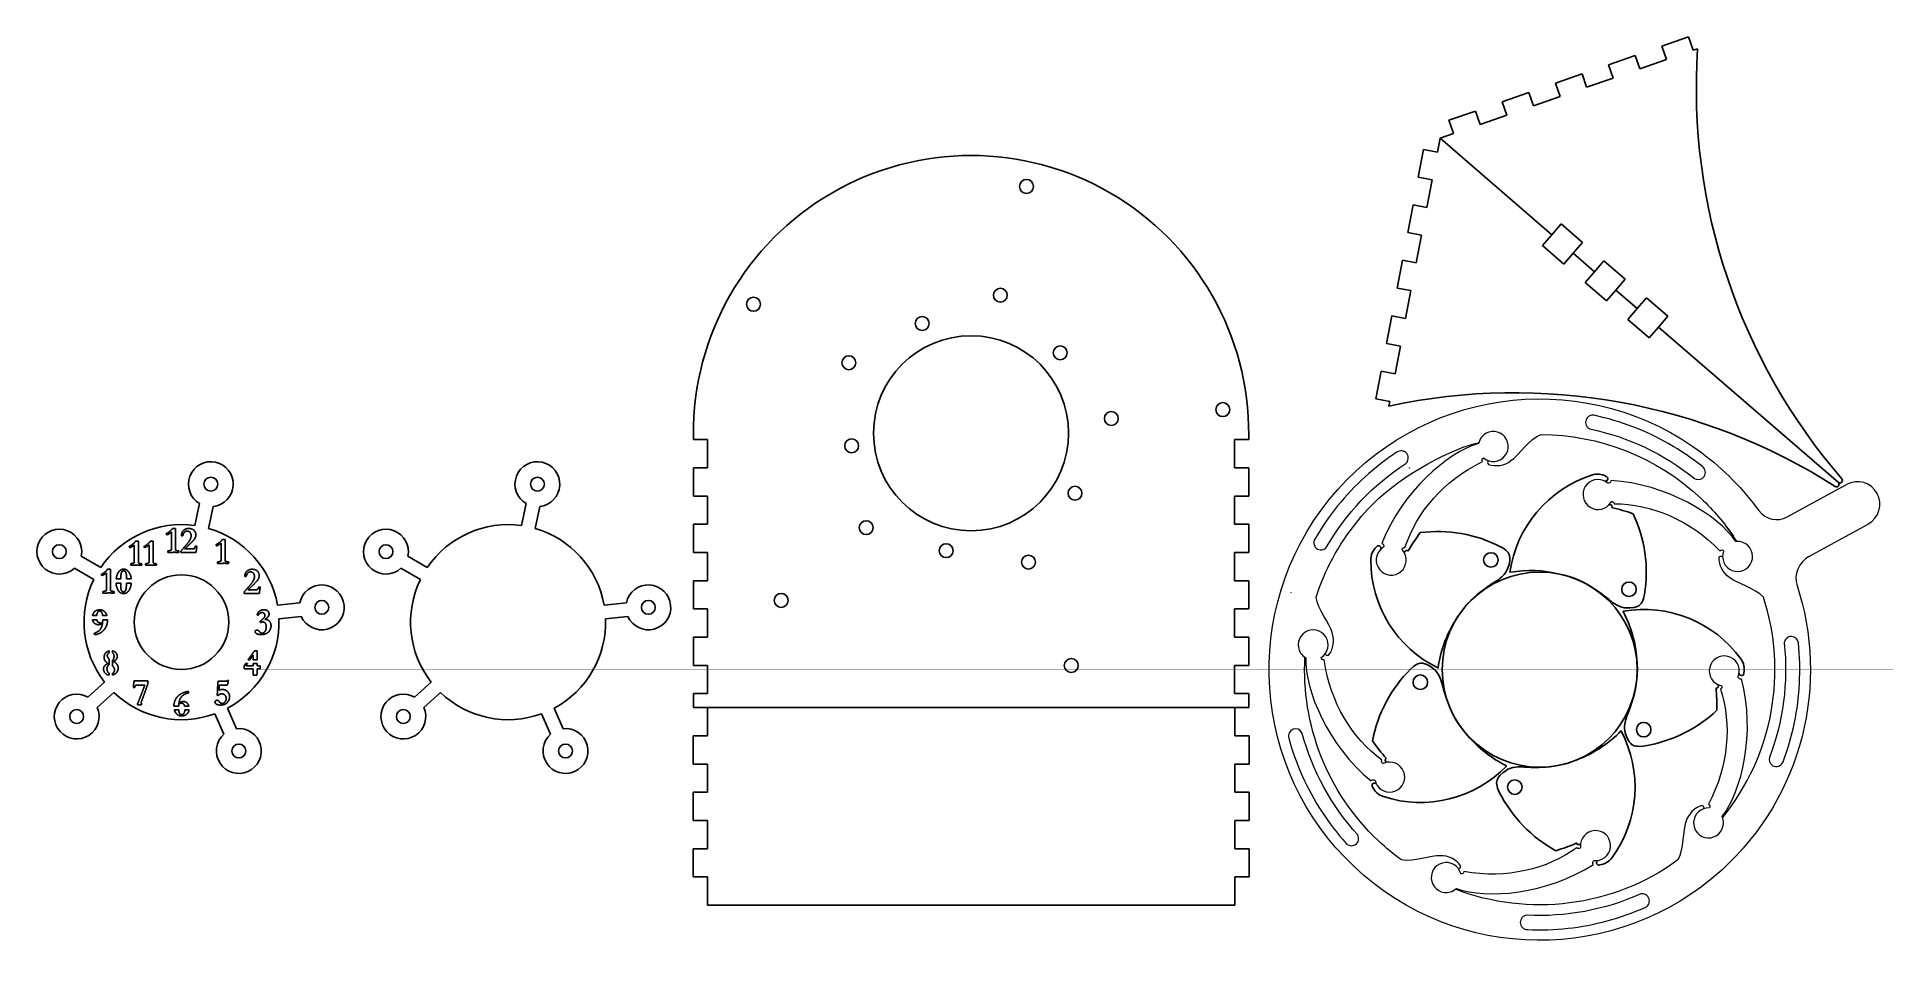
# Model space of a CAD drawing. Header units: millimetres. Extents: x -1015 to -164, y -240 to 188.
import ezdxf

# ---------------------------------------------------------------- set-up
doc = ezdxf.new("R2010")
doc.units = ezdxf.units.MM
doc.header["$MEASUREMENT"] = 0
doc.layers.add('Cut', color=18, linetype='Continuous', true_color=0x000000)
doc.layers.add('Default', color=18, linetype='Continuous', true_color=0x000000)

msp = doc.modelspace()

# ---------------------------------------------------------------- linework, layer by layer
at = {"layer": 'Cut', "color": 1, "lineweight": 9, "true_color": 0xff0000}
for points, knots in [([(-203.58, -64.58), (-188.46, -110.21), (-200.68, -162.16), (-238.14, -196.19), (-286.37, -240), (-360.19, -239.31), (-407.59, -194.61), (-454.99, -149.9), (-459.99, -76.25), (-419.07, -25.54), (-378.16, 25.17), (-305.11, 35.85), (-251.4, -1.02)], [0, 0, 0, 0, 0.2, 0.2, 0.2, 0.4, 0.4, 0.4, 0.6, 0.6, 0.6, 1, 1, 1, 1]), ([(-296.94, 13.32), (-297.59, 13.45), (-298.29, 13.38), (-298.94, 13.08), (-300.59, 12.34), (-301.32, 10.4), (-300.58, 8.76), (-300.23, 7.97), (-299.61, 7.39), (-298.89, 7.08)], [3.9904615, 3.9904615, 3.9904615, 3.9904615, 4.2314984, 4.2314984, 4.2314984, 4.4814991, 4.4814991, 4.4814991, 4.9814976, 4.9814976, 4.9814976, 4.9814976]), ([(-347.85, -6.32), (-347.83, -6.35), (-347.8, -6.37), (-347.78, -6.39), (-344.82, -8.79), (-340.47, -8.34), (-338.06, -5.39), (-335.66, -2.43), (-336.11, 1.92), (-339.07, 4.33), (-342.02, 6.73), (-346.37, 6.28), (-348.78, 3.33)], [7, 7, 7, 7, 7.2, 7.2, 7.2, 7.4, 7.4, 7.4, 7.6, 7.6, 7.6, 8, 8, 8, 8]), ([(-345.63, -9.32), (-342.23, -10.48), (-338.26, -9.82), (-335.32, -7.57), (-331.52, -5.08), (-326.82, 2.71), (-321.28, 4.54)], [1, 1, 1, 1, 1.333333, 1.333333, 1.333333, 2, 2, 2, 2]), ([(-321.28, 4.51), (-294.75, 4.34), (-268.29, -5.53), (-247.61, -25.03), (-241.94, -30.39), (-236.97, -36.22), (-232.7, -42.41)], [0, 0, 0, 0, 0.333333, 0.333333, 0.333333, 1, 1, 1, 1]), ([(-419.23, -97.11), (-417.07, -94.24), (-416.47, -90.26), (-417.71, -86.77), (-418.81, -82.7), (-424.27, -76.03), (-425.09, -70.43), (-421.11, -58.17), (-414.87, -46.43), (-406.33, -35.84), (-394.74, -20.66), (-374.04, -7.61), (-356.93, -1.27)], [1, 1, 1, 1, 1.2, 1.2, 1.2, 1.4, 1.4, 1.4, 1.6, 1.6, 1.6, 2, 2, 2, 2]), ([(-383.79, -8.88), (-382.8, -8.08), (-382.34, -6.76), (-382.69, -5.46), (-383.16, -3.7), (-384.96, -2.66), (-386.72, -3.12)], [5.9814976, 5.9814976, 5.9814976, 5.9814976, 6.2694221, 6.2694221, 6.2694221, 6.9360888, 6.9360888, 6.9360888, 6.9360888]), ([(-348.45, -8.02), (-348.62, -7.73), (-348.66, -7.37), (-348.54, -7.02), (-348.43, -6.71), (-348.14, -6.45), (-347.85, -6.32)], [6, 6, 6, 6, 6.666667, 6.666667, 6.666667, 7, 7, 7, 7]), ([(-345.61, -7.58), (-345.84, -7.8), (-346.03, -8.11), (-346.03, -8.45), (-346.03, -8.81), (-345.88, -9.1), (-345.63, -9.32)], [0, 0, 0, 0, 0.333333, 0.333333, 0.333333, 1, 1, 1, 1]), ([(-251.4, -1.02), (-240.74, -8.38), (-231.43, -17.16), (-223.47, -27.36), (-222.64, -28.43), (-221.83, -29.51), (-221.05, -30.59)], [1, 1, 1, 1, 1.333333, 1.333333, 1.333333, 2, 2, 2, 2]), ([(-290.67, -17.9), (-290.93, -17.68), (-291.21, -17.48), (-291.5, -17.29), (-294.75, -15.28), (-299.01, -16.27), (-301.03, -19.51)], [1, 1, 1, 1, 1.666667, 1.666667, 1.666667, 2, 2, 2, 2]), ([(-289.17, -16.7), (-289.16, -16.89), (-289.21, -17.11), (-289.33, -17.32), (-289.62, -17.8), (-290.15, -18.07), (-290.67, -17.9)], [0, 0, 0, 0, 0.333333, 0.333333, 0.333333, 1, 1, 1, 1]), ([(-250.76, -15.75), (-249.7, -16.45), (-248.3, -16.48), (-247.17, -15.74), (-245.65, -14.75), (-245.21, -12.71), (-246.2, -11.18)], [5.9814976, 5.9814976, 5.9814976, 5.9814976, 6.2694221, 6.2694221, 6.2694221, 6.9360888, 6.9360888, 6.9360888, 6.9360888]), ([(-170.68, -36.74), (-165.64, -33.98), (-163.78, -27.68), (-166.53, -22.67), (-169.27, -17.65), (-175.58, -15.82), (-180.62, -18.57)], [0, 0, 0, 0, 0.333333, 0.333333, 0.333333, 1, 1, 1, 1]), ([(-301.03, -19.51), (-303.05, -22.76), (-302.05, -27.02), (-298.81, -29.04), (-295.56, -31.06), (-291.3, -30.06), (-289.28, -26.82), (-289.2, -26.69), (-289.13, -26.57), (-289.06, -26.44)], [2, 2, 2, 2, 2.5, 2.5, 2.5, 2.75, 2.75, 2.75, 3, 3, 3, 3]), ([(-425.71, -43.81), (-426.04, -44.39), (-426.18, -45.08), (-426.1, -45.79), (-425.9, -47.58), (-424.29, -48.88), (-422.5, -48.68), (-421.64, -48.6), (-420.9, -48.19), (-420.37, -47.59)], [3.9904615, 3.9904615, 3.9904615, 3.9904615, 4.2314984, 4.2314984, 4.2314984, 4.4814991, 4.4814991, 4.4814991, 4.9814976, 4.9814976, 4.9814976, 4.9814976]), ([(-394.08, -47.5), (-394.37, -47.67), (-394.65, -47.88), (-394.92, -48.1), (-397.84, -50.56), (-398.21, -54.93), (-395.75, -57.85)], [1, 1, 1, 1, 1.666667, 1.666667, 1.666667, 2, 2, 2, 2]), ([(-395.75, -57.85), (-393.29, -60.77), (-388.92, -61.14), (-386, -58.68), (-383.08, -56.22), (-382.71, -51.85), (-385.17, -48.93), (-385.26, -48.82), (-385.36, -48.71), (-385.46, -48.61)], [2, 2, 2, 2, 2.5, 2.5, 2.5, 2.75, 2.75, 2.75, 3, 3, 3, 3]), ([(-394.76, -45.7), (-394.57, -45.75), (-394.39, -45.86), (-394.22, -46.05), (-393.85, -46.47), (-393.76, -47.05), (-394.08, -47.5)], [0, 0, 0, 0, 0.333334, 0.333334, 0.333334, 1, 1, 1, 1]), ([(-239.02, -49.1), (-238.8, -48.85), (-238.47, -48.7), (-238.11, -48.71), (-237.77, -48.71), (-237.44, -48.91), (-237.23, -49.14)], [6, 6, 6, 6, 6.666667, 6.666667, 6.666667, 7, 7, 7, 7]), ([(-237.23, -49.14), (-237.24, -49.17), (-237.25, -49.2), (-237.26, -49.23), (-238.64, -52.79), (-236.87, -56.79), (-233.31, -58.16), (-229.75, -59.54), (-225.76, -57.77), (-224.38, -54.21), (-223.01, -50.65), (-224.78, -46.65), (-228.34, -45.28)], [7, 7, 7, 7, 7.2, 7.2, 7.2, 7.4, 7.4, 7.4, 7.6, 7.6, 7.6, 8, 8, 8, 8]), ([(-237.76, -172.08), (-214.41, -143.3), (-207.72, -104.82), (-218.89, -70.4), (-222.81, -66.3), (-231.24, -64.1), (-234.54, -61.44), (-237.59, -59.35), (-239.45, -55.77), (-239.38, -52.19)], [0, 0, 0, 0, 0.250001, 0.250001, 0.250001, 0.500002, 0.500002, 0.500002, 1, 1, 1, 1]), ([(-239.38, -52.19), (-239.25, -51.87), (-239.03, -51.64), (-238.68, -51.53), (-238.36, -51.43), (-238, -51.52), (-237.73, -51.66)], [1, 1, 1, 1, 1.666651, 1.666651, 1.666651, 2, 2, 2, 2]), ([(-422.76, -98.3), (-422.73, -98.29), (-422.7, -98.27), (-422.68, -98.25), (-419.47, -96.18), (-418.56, -91.91), (-420.63, -88.7), (-422.7, -85.5), (-426.97, -84.58), (-430.18, -86.66), (-433.38, -88.73), (-434.29, -93), (-432.22, -96.2)], [7, 7, 7, 7, 7.2, 7.2, 7.2, 7.4, 7.4, 7.4, 7.6, 7.6, 7.6, 8, 8, 8, 8]), ([(-202.81, -91.49), (-202.88, -90.84), (-203.17, -90.19), (-203.66, -89.67), (-204.87, -88.33), (-206.94, -88.23), (-208.28, -89.44), (-208.92, -90.02), (-209.28, -90.78), (-209.35, -91.57)], [3.9904615, 3.9904615, 3.9904615, 3.9904615, 4.2314984, 4.2314984, 4.2314984, 4.4814991, 4.4814991, 4.4814991, 4.9814976, 4.9814976, 4.9814976, 4.9814976]), ([(-385.74, -191.55), (-389.42, -188.87), (-392.97, -185.93), (-396.36, -182.73), (-420.33, -160.13), (-431.82, -128.99), (-430.22, -98.22)], [2, 2, 2, 2, 2.666667, 2.666667, 2.666667, 3, 3, 3, 3]), ([(-421.33, -99.39), (-421.66, -99.46), (-422.02, -99.39), (-422.31, -99.17), (-422.58, -98.97), (-422.73, -98.62), (-422.76, -98.3)], [6, 6, 6, 6, 6.666667, 6.666667, 6.666667, 7, 7, 7, 7]), ([(-420.87, -96.56), (-420.74, -96.84), (-420.5, -97.12), (-420.18, -97.23), (-419.83, -97.34), (-419.51, -97.28), (-419.23, -97.11)], [0, 0, 0, 0, 0.333333, 0.333333, 0.333333, 1, 1, 1, 1]), ([(-235.3, -97.75), (-239.01, -96.83), (-242.76, -99.1), (-243.68, -102.81), (-244.59, -106.52), (-242.33, -110.26), (-238.62, -111.18), (-238.48, -111.22), (-238.33, -111.25), (-238.19, -111.27)], [2, 2, 2, 2, 2.5, 2.5, 2.5, 2.75, 2.75, 2.75, 3, 3, 3, 3]), ([(-230.57, -107.1), (-230.44, -106.79), (-230.33, -106.46), (-230.25, -106.12), (-229.33, -102.41), (-231.59, -98.67), (-235.3, -97.75)], [1, 1, 1, 1, 1.666667, 1.666667, 1.666667, 2, 2, 2, 2]), ([(-228.96, -108.16), (-229.14, -108.23), (-229.36, -108.25), (-229.6, -108.2), (-230.15, -108.07), (-230.56, -107.65), (-230.57, -107.1)], [0, 0, 0, 0, 0.333333, 0.333333, 0.333333, 1, 1, 1, 1]), ([(-431.44, -133.27), (-431.89, -132.09), (-433, -131.24), (-434.35, -131.17), (-436.16, -131.07), (-437.72, -132.47), (-437.82, -134.28)], [5.9814976, 5.9814976, 5.9814976, 5.9814976, 6.2694221, 6.2694221, 6.2694221, 6.9360888, 6.9360888, 6.9360888, 6.9360888]), ([(-216.19, -144.4), (-216.52, -145.62), (-216.12, -146.96), (-215.07, -147.8), (-213.66, -148.95), (-211.58, -148.74), (-210.44, -147.33)], [5.9814976, 5.9814976, 5.9814976, 5.9814976, 6.2694221, 6.2694221, 6.2694221, 6.9360888, 6.9360888, 6.9360888, 6.9360888]), ([(-388.56, -159.78), (-385.02, -158.34), (-383.32, -154.3), (-384.76, -150.76), (-386.19, -147.22), (-390.23, -145.52), (-393.77, -146.96), (-393.91, -147.02), (-394.04, -147.07), (-394.17, -147.14)], [2, 2, 2, 2, 2.5, 2.5, 2.5, 2.75, 2.75, 2.75, 3, 3, 3, 3]), ([(-399.81, -155.08), (-399.7, -154.92), (-399.54, -154.78), (-399.31, -154.68), (-398.8, -154.45), (-398.21, -154.55), (-397.89, -154.99)], [0, 0, 0, 0, 0.333333, 0.333333, 0.333333, 1, 1, 1, 1]), ([(-397.89, -154.99), (-397.81, -155.32), (-397.7, -155.65), (-397.57, -155.97), (-396.13, -159.51), (-392.1, -161.22), (-388.56, -159.78)], [1, 1, 1, 1, 1.666667, 1.666667, 1.666667, 2, 2, 2, 2]), ([(-247.33, -166.47), (-250.76, -167.52), (-253.58, -170.39), (-254.63, -173.94), (-256.14, -177.9), (-255.63, -186.56), (-258.3, -191.56)], [1, 1, 1, 1, 1.333333, 1.333333, 1.333333, 2, 2, 2, 2]), ([(-243.76, -167.59), (-243.8, -167.58), (-243.83, -167.58), (-243.86, -167.58), (-247.67, -167.37), (-250.93, -170.29), (-251.13, -174.1), (-251.34, -177.91), (-248.42, -181.16), (-244.61, -181.37), (-240.81, -181.57), (-237.55, -178.66), (-237.34, -174.85)], [7, 7, 7, 7, 7.2, 7.2, 7.2, 7.4, 7.4, 7.4, 7.6, 7.6, 7.6, 8, 8, 8, 8]), ([(-246.32, -167.89), (-246.26, -167.58), (-246.29, -167.21), (-246.49, -166.94), (-246.7, -166.64), (-246.99, -166.5), (-247.33, -166.47)], [0, 0, 0, 0, 0.333343, 0.333343, 0.333343, 1, 1, 1, 1]), ([(-244.28, -165.86), (-243.97, -166), (-243.72, -166.27), (-243.62, -166.62), (-243.52, -166.94), (-243.61, -167.31), (-243.76, -167.59)], [6, 6, 6, 6, 6.666667, 6.666667, 6.666667, 7, 7, 7, 7]), ([(-289.4, -184.44), (-289.67, -180.63), (-292.98, -177.76), (-296.8, -178.03), (-300.61, -178.31), (-303.47, -181.62), (-303.2, -185.43), (-303.19, -185.58), (-303.17, -185.72), (-303.15, -185.87)], [2, 2, 2, 2, 2.5, 2.5, 2.5, 2.75, 2.75, 2.75, 3, 3, 3, 3]), ([(-411.17, -183.94), (-410.72, -184.43), (-410.11, -184.77), (-409.41, -184.92), (-407.64, -185.28), (-405.91, -184.15), (-405.54, -182.38), (-405.36, -181.54), (-405.52, -180.71), (-405.92, -180.03)], [3.9904615, 3.9904615, 3.9904615, 3.9904615, 4.2314984, 4.2314984, 4.2314984, 4.4814991, 4.4814991, 4.4814991, 4.9814976, 4.9814976, 4.9814976, 4.9814976]), ([(-296.83, -191.83), (-296.49, -191.86), (-296.15, -191.86), (-295.8, -191.83), (-291.99, -191.56), (-289.12, -188.25), (-289.4, -184.44)], [1, 1, 1, 1, 1.666667, 1.666667, 1.666667, 2, 2, 2, 2]), ([(-358.47, -194.24), (-360.53, -191.3), (-364.14, -189.5), (-367.84, -189.6), (-372.07, -189.39), (-380.16, -192.55), (-385.74, -191.55)], [1, 1, 1, 1, 1.333333, 1.333333, 1.333333, 2, 2, 2, 2]), ([(-358.43, -197.97), (-358.44, -197.94), (-358.45, -197.9), (-358.45, -197.87), (-359.43, -194.19), (-363.22, -191.99), (-366.9, -192.97), (-370.59, -193.95), (-372.78, -197.74), (-371.8, -201.42), (-370.82, -205.11), (-367.04, -207.3), (-363.35, -206.32)], [7, 7, 7, 7, 7.2, 7.2, 7.2, 7.4, 7.4, 7.4, 7.6, 7.6, 7.6, 8, 8, 8, 8]), ([(-359.51, -195.63), (-359.2, -195.59), (-358.86, -195.45), (-358.66, -195.18), (-358.44, -194.88), (-358.4, -194.57), (-358.47, -194.24)], [0, 0, 0, 0, 0.33334, 0.33334, 0.33334, 1, 1, 1, 1]), ([(-297.34, -193.69), (-297.46, -193.53), (-297.55, -193.33), (-297.57, -193.09), (-297.62, -192.53), (-297.35, -192), (-296.83, -191.83)], [0, 0, 0, 0, 0.333333, 0.333333, 0.333333, 1, 1, 1, 1]), ([(-356.95, -196.95), (-356.99, -197.28), (-357.16, -197.6), (-357.46, -197.81), (-357.74, -198), (-358.12, -198.03), (-358.43, -197.97)], [6, 6, 6, 6, 6.666667, 6.666667, 6.666667, 7, 7, 7, 7]), ([(-273.41, -213.41), (-272.8, -213.13), (-272.28, -212.66), (-271.93, -212.03), (-271.03, -210.47), (-271.58, -208.47), (-273.14, -207.57), (-273.89, -207.14), (-274.73, -207.03), (-275.5, -207.21)], [3.9904615, 3.9904615, 3.9904615, 3.9904615, 4.2314984, 4.2314984, 4.2314984, 4.4814991, 4.4814991, 4.4814991, 4.9814976, 4.9814976, 4.9814976, 4.9814976]), ([(-327.86, -217.03), (-329.12, -217.09), (-330.27, -217.89), (-330.75, -219.14), (-331.41, -220.84), (-330.56, -222.75), (-328.86, -223.41)], [5.9814976, 5.9814976, 5.9814976, 5.9814976, 6.2694221, 6.2694221, 6.2694221, 6.9360888, 6.9360888, 6.9360888, 6.9360888])]:
    msp.add_open_spline(points, degree=3, knots=knots, dxfattribs=at)
for points in [[(-262.51, 0.22), (-273.03, 6.24), (-284.62, 10.66), (-296.94, 13.32)], [(-296.87, 13.31), (-296.89, 13.31), (-296.91, 13.32), (-296.94, 13.32)], [(-350.19, 0.32), (-364.46, -3.81), (-385.47, -21.86), (-394.79, -45.75)], [(-356.94, -1.26), (-354.82, -0.54), (-352.24, 0.2), (-350.08, 0.79)], [(-348.78, 3.33), (-349.51, 2.42), (-349.98, 1.39), (-350.19, 0.32)], [(-298.89, 7.08), (-281.01, 3.32), (-264.58, -4.63), (-250.76, -15.75)], [(-246.99, -10.31), (-251.88, -6.42), (-257.06, -2.89), (-262.51, 0.22)], [(-387.8, -3.62), (-393.01, -7.05), (-397.97, -10.9), (-402.61, -15.12)], [(-386.72, -3.12), (-387.12, -3.23), (-387.48, -3.4), (-387.8, -3.62)], [(-384.12, -47.53), (-378.76, -31.39), (-366.43, -16.84), (-348.45, -8.02)], [(-402.61, -15.12), (-411.58, -23.26), (-419.37, -32.92), (-425.71, -43.81)], [(-420.37, -47.59), (-411.28, -31.75), (-398.64, -18.58), (-383.79, -8.88)], [(-381.99, -10.92), (-381.99, -10.93), (-381.98, -10.94), (-381.97, -10.95)], [(-381.97, -10.95), (-381.97, -10.95), (-381.96, -10.94), (-381.95, -10.94)], [(-231.63, -44.86), (-239.97, -32.57), (-263.63, -18.17), (-289.23, -16.69)], [(-289.23, -16.69), (-289.21, -16.71), (-289.19, -16.74), (-289.17, -16.76)], [(-246.2, -11.18), (-246.42, -10.84), (-246.69, -10.55), (-246.99, -10.31)], [(-207.91, -33.5), (-207.91, -33.5), (-180.6, -18.56), (-180.6, -18.56)], [(-289.06, -26.44), (-288.81, -26.38), (-288.54, -26.4), (-288.28, -26.52)], [(-288.28, -26.52), (-287.92, -26.69), (-287.69, -27.02), (-287.63, -27.39)], [(-287.63, -27.39), (-270.61, -27.49), (-252.97, -34.73), (-239.02, -49.1)], [(-221.05, -30.59), (-217.94, -34.63), (-212.45, -35.93), (-207.95, -33.47)], [(-236.84, -36.85), (-236.8, -36.82), (-236.77, -36.8), (-236.73, -36.77)], [(-231.11, -44.82), (-232.75, -42.3), (-234.51, -39.83), (-236.38, -37.42)], [(-197.95, -51.71), (-197.95, -51.71), (-170.64, -36.77), (-170.64, -36.77)], [(-394.79, -45.75), (-394.76, -45.74), (-394.73, -45.73), (-394.7, -45.72)], [(-385.46, -48.61), (-385.44, -48.35), (-385.34, -48.09), (-385.14, -47.89)], [(-385.14, -47.89), (-384.87, -47.6), (-384.48, -47.48), (-384.12, -47.53)], [(-228.34, -45.28), (-229.42, -44.86), (-230.55, -44.73), (-231.63, -44.86)], [(-197.97, -51.72), (-202.47, -54.18), (-205.16, -60.22), (-203.44, -65.03)], [(-436.65, -68.38), (-436.66, -68.41), (-436.67, -68.43), (-436.68, -68.45)], [(-436.68, -68.45), (-436.67, -68.43), (-436.66, -68.41), (-436.65, -68.38)], [(-209.35, -91.57), (-207.4, -109.74), (-209.88, -127.82), (-216.19, -144.4)], [(-204.64, -128.29), (-202.16, -116.43), (-201.54, -104.03), (-202.81, -91.49)], [(-432.22, -96.2), (-431.59, -97.18), (-430.76, -97.94), (-429.81, -98.48)], [(-429.81, -98.48), (-430.29, -113.32), (-419.61, -138.88), (-399.76, -155.12)], [(-394.77, -145.53), (-408.48, -135.44), (-418.5, -119.22), (-421.33, -99.39)], [(-237.96, -171.59), (-228.85, -159.86), (-222.46, -132.9), (-228.97, -108.1)], [(-228.97, -108.1), (-228.99, -108.13), (-229, -108.15), (-229.02, -108.18)], [(-238.65, -112.93), (-233.49, -129.14), (-234.92, -148.16), (-244.28, -165.86)], [(-238.03, -112.04), (-238.08, -112.44), (-238.32, -112.76), (-238.65, -112.93)], [(-238.19, -111.27), (-238.06, -111.49), (-237.99, -111.76), (-238.03, -112.04)], [(-437.82, -134.28), (-437.84, -134.7), (-437.79, -135.09), (-437.68, -135.46)], [(-437.68, -135.46), (-436.02, -141.48), (-433.9, -147.38), (-431.32, -153.1)], [(-405.92, -180.03), (-418.18, -166.48), (-426.8, -150.4), (-431.44, -133.27)], [(-209.85, -146.3), (-207.66, -140.45), (-205.91, -134.43), (-204.64, -128.29)], [(-431.32, -153.1), (-426.35, -164.15), (-419.57, -174.54), (-411.17, -183.94)], [(-394.75, -146.61), (-394.95, -146.26), (-394.94, -145.86), (-394.77, -145.53)], [(-394.17, -147.14), (-394.41, -147.04), (-394.62, -146.86), (-394.75, -146.61)], [(-210.44, -147.33), (-210.17, -147.01), (-209.98, -146.66), (-209.85, -146.3)], [(-399.76, -155.12), (-399.77, -155.09), (-399.77, -155.06), (-399.77, -155.04)], [(-245.36, -167.67), (-245.36, -167.67), (-245.36, -167.66), (-245.36, -167.66)], [(-231.93, -164.2), (-231.92, -164.21), (-231.9, -164.22), (-231.89, -164.23)], [(-237.34, -174.85), (-237.28, -173.69), (-237.51, -172.58), (-237.96, -171.59)], [(-304.87, -185.94), (-318.7, -195.86), (-337.22, -200.38), (-356.95, -196.95)], [(-303.83, -186.26), (-304.22, -186.34), (-304.61, -186.2), (-304.87, -185.94)], [(-303.15, -185.87), (-303.32, -186.07), (-303.55, -186.21), (-303.83, -186.26)], [(-258.3, -191.56), (-288.45, -213.52), (-327.23, -217.98), (-360.86, -205.08)], [(-360.44, -204.72), (-346.48, -209.77), (-318.86, -207.51), (-297.28, -193.66)], [(-297.28, -193.66), (-297.31, -193.65), (-297.34, -193.64), (-297.37, -193.64)], [(-359.01, -196.48), (-359, -196.48), (-359, -196.48), (-358.99, -196.48)], [(-363.35, -206.32), (-362.23, -206.02), (-361.24, -205.46), (-360.44, -204.72)], [(-275.5, -207.21), (-292.18, -214.68), (-310.14, -217.91), (-327.86, -217.03)], [(-308.97, -223.04), (-296.92, -221.73), (-284.94, -218.49), (-273.41, -213.41)], [(-328.86, -223.41), (-328.48, -223.56), (-328.09, -223.63), (-327.71, -223.64)], [(-327.71, -223.64), (-321.47, -223.92), (-315.2, -223.72), (-308.97, -223.04)]]:
    msp.add_open_spline(points, degree=3, dxfattribs=at)
at = {"layer": 'Default'}
for p, q in [((-253.41, 187.68), (-265.69, 183.42)), ((-251.27, 181.55), (-253.41, 187.68)), ((-277.97, 179.15), (-290.25, 174.88)), ((-275.83, 173.01), (-277.97, 179.15)), ((-265.69, 183.42), (-263.55, 177.28)), ((-249.26, 182.24), (-251.27, 181.55)), ((-302.53, 170.61), (-314.8, 166.34)), ((-300.39, 164.47), (-302.53, 170.61)), ((-290.25, 174.88), (-288.11, 168.74)), ((-263.55, 177.28), (-275.83, 173.01)), ((-327.08, 162.08), (-339.36, 157.81)), ((-324.95, 155.94), (-327.08, 162.08)), ((-314.8, 166.34), (-312.67, 160.2)), ((-288.11, 168.74), (-300.39, 164.47)), ((-351.64, 153.54), (-363.92, 149.27)), ((-349.51, 147.4), (-351.64, 153.54)), ((-339.36, 157.81), (-337.23, 151.67)), ((-312.67, 160.2), (-324.95, 155.94)), ((-363.92, 149.27), (-361.79, 143.13)), ((-337.23, 151.67), (-349.51, 147.4)), ((-369.15, 134.61), (-367.93, 141)), ((-361.79, 143.13), (-367.93, 141)), ((-367.93, 141), (-316.44, 96.5)), ((-367.93, 141), (-316.44, 96.5)), ((-377.98, 123.07), (-375.53, 135.83)), ((-375.53, 135.83), (-369.15, 134.61)), ((-371.59, 121.84), (-377.98, 123.07)), ((-374.04, 109.08), (-371.59, 121.84)), ((-382.86, 97.53), (-380.42, 110.3)), ((-380.42, 110.3), (-374.04, 109.08)), ((-376.48, 96.31), (-382.86, 97.53)), ((-378.92, 83.54), (-376.48, 96.31)), ((-316.44, 96.5), (-320.76, 91.51)), ((-316.44, 96.5), (-312.13, 101.5)), ((-312.13, 101.5), (-302.29, 93)), ((-320.76, 91.51), (-310.92, 83.01)), ((-310.92, 83.01), (-306.6, 88)), ((-302.29, 93), (-306.6, 88)), ((-306.6, 88), (-296.77, 79.5)), ((-306.6, 88), (-296.77, 79.5)), ((-387.75, 71.99), (-385.31, 84.76)), ((-385.31, 84.76), (-378.92, 83.54)), ((-296.77, 79.5), (-301.08, 74.51)), ((-296.77, 79.5), (-292.45, 84.5)), ((-292.45, 84.5), (-282.62, 76)), ((-381.37, 70.77), (-387.75, 71.99)), ((-383.81, 58), (-381.37, 70.77)), ((-301.08, 74.51), (-291.25, 66.01)), ((-291.25, 66.01), (-286.93, 71)), ((-282.62, 76), (-286.93, 71)), ((-286.93, 71), (-277.1, 62.5)), ((-286.93, 71), (-277.1, 62.5)), ((-277.1, 62.5), (-281.41, 57.51)), ((-277.1, 62.5), (-272.78, 67.5)), ((-272.78, 67.5), (-262.94, 59)), ((-392.64, 46.46), (-390.19, 59.22)), ((-390.19, 59.22), (-383.81, 58)), ((-281.41, 57.51), (-271.58, 49.01)), ((-271.58, 49.01), (-267.26, 54)), ((-262.94, 59), (-267.26, 54)), ((-267.26, 54), (-184.36, -17.64)), ((-267.26, 54), (-184.36, -17.64)), ((-386.25, 45.23), (-392.64, 46.46)), ((-388.7, 32.47), (-386.25, 45.23)), ((-397.52, 20.92), (-395.08, 33.69)), ((-395.08, 33.69), (-388.7, 32.47)), ((-391.14, 19.7), (-397.52, 20.92)), ((-391.54, 17.61), (-391.14, 19.7)), ((-712.07, 4.25), (-712.07, 2.12)), ((-712.07, 2.12), (-705.57, 2.12)), ((-705.57, 2.12), (-705.57, -10.88)), ((-462.63, -10.88), (-462.63, 2.12)), ((-462.63, 2.12), (-456.13, 2.12)), ((-456.13, 2.12), (-456.13, 4.25)), ((-705.57, -10.88), (-712.07, -10.88)), ((-712.07, -10.88), (-712.07, -23.88)), ((-456.13, -10.88), (-462.63, -10.88)), ((-456.13, -23.88), (-456.13, -10.88)), ((-712.07, -23.88), (-705.57, -23.88)), ((-705.57, -23.88), (-705.57, -36.88)), ((-462.63, -36.88), (-462.63, -23.88)), ((-462.63, -23.88), (-456.13, -23.88)), ((-939.65, -27.34), (-941.8, -37.46)), ((-935.55, -38.79), (-933.4, -28.67)), ((-789.12, -27.34), (-791.27, -37.46)), ((-785.03, -38.79), (-782.88, -28.67)), ((-705.57, -36.88), (-712.07, -36.88)), ((-712.07, -36.88), (-712.07, -49.88)), ((-456.13, -36.88), (-462.63, -36.88)), ((-456.13, -49.88), (-456.13, -36.88)), ((-712.07, -49.88), (-705.57, -49.88)), ((-705.57, -49.88), (-705.57, -62.88)), ((-462.63, -62.88), (-462.63, -49.88)), ((-462.63, -49.88), (-456.13, -49.88)), ((-997.36, -57.17), (-988.4, -62.34)), ((-985.21, -56.81), (-994.17, -51.64)), ((-846.84, -57.17), (-837.88, -62.34)), ((-834.69, -56.81), (-843.64, -51.64)), ((-978.13, -64), (-975.96, -64)), ((-978.09, -62.04), (-975.96, -62.04)), ((-973.32, -64), (-971.16, -64)), ((-973.31, -62.04), (-971.16, -62.04)), ((-705.57, -62.88), (-712.07, -62.88)), ((-712.07, -62.88), (-712.07, -75.88)), ((-456.13, -62.88), (-462.63, -62.88)), ((-456.13, -75.88), (-456.13, -62.88)), ((-893.45, -73.02), (-903.73, -74.1)), ((-742.92, -73.02), (-753.21, -74.1)), ((-712.07, -75.88), (-705.57, -75.88)), ((-705.57, -75.88), (-705.57, -88.88)), ((-462.63, -88.88), (-462.63, -75.88)), ((-462.63, -75.88), (-456.13, -75.88)), ((-988.99, -78.91), (-987.03, -78.91)), ((-988.99, -80.86), (-986.96, -80.86)), ((-984.34, -78.91), (-982.35, -78.91)), ((-984.26, -80.86), (-982.06, -80.86)), ((-903.07, -80.45), (-892.78, -79.37)), ((-752.54, -80.45), (-742.26, -79.37)), ((-712.07, -88.88), (-712.07, -101.88)), ((-705.57, -88.88), (-712.07, -88.88)), ((-712.07, -88.88), (-712.07, -101.88)), ((-456.13, -88.88), (-462.63, -88.88)), ((-456.13, -101.88), (-456.13, -88.88)), ((-981.35, -95.24), (-981.35, -96.07)), ((-981.35, -98.87), (-981.35, -101.44)), ((-979.82, -95.2), (-979.82, -96.11)), ((-979.82, -99.66), (-979.82, -102.23)), ((-918.37, -101.04), (-917.57, -101.04)), ((-917.28, -99.4), (-916.5, -99.4)), ((-914.93, -99.4), (-913.11, -99.4)), ((-914.93, -101.04), (-913.12, -101.04)), ((-712.07, -101.88), (-705.57, -101.88)), ((-705.57, -101.88), (-705.57, -114.88)), ((-462.63, -114.88), (-462.63, -101.88)), ((-462.63, -101.88), (-456.13, -101.88)), ((-983.42, -109.61), (-991.1, -116.53)), ((-981.35, -105.44), (-981.35, -106.36)), ((-979.82, -105.54), (-979.82, -106.34)), ((-832.9, -109.61), (-840.58, -116.53)), ((-986.84, -121.28), (-979.15, -114.35)), ((-836.31, -121.28), (-828.62, -114.35)), ((-705.57, -114.88), (-712.07, -114.88)), ((-712.07, -114.88), (-712.07, -121.38)), ((-456.13, -114.88), (-462.63, -114.88)), ((-456.13, -121.38), (-456.13, -114.88)), ((-951.5, -120.65), (-949.29, -120.65)), ((-951.27, -122.37), (-949.26, -122.37)), ((-946.54, -120.65), (-944.59, -120.65)), ((-946.44, -122.37), (-944.5, -122.37)), ((-932.65, -124.22), (-928.44, -133.67)), ((-922.61, -131.07), (-926.82, -121.62)), ((-782.13, -124.22), (-777.92, -133.67)), ((-772.09, -131.07), (-776.3, -121.62)), ((-712.07, -121.38), (-456.13, -121.38)), ((-705.6, -121.38), (-705.6, -134.38)), ((-462.6, -121.38), (-705.6, -121.38)), ((-462.6, -134.38), (-462.6, -121.38)), ((-705.6, -134.38), (-712.2, -134.38)), ((-712.2, -134.38), (-712.2, -147.38)), ((-456, -134.38), (-462.6, -134.38)), ((-456, -147.38), (-456, -134.38)), ((-712.2, -147.38), (-705.6, -147.38)), ((-705.6, -147.38), (-705.6, -160.38)), ((-462.6, -160.38), (-462.6, -147.38)), ((-462.6, -147.38), (-456, -147.38)), ((-705.6, -160.38), (-712.2, -160.38)), ((-712.2, -160.38), (-712.2, -173.38)), ((-456, -160.38), (-462.6, -160.38)), ((-456, -173.38), (-456, -160.38)), ((-712.2, -173.38), (-705.6, -173.38)), ((-705.6, -173.38), (-705.6, -186.38)), ((-462.6, -186.38), (-462.6, -173.38)), ((-462.6, -173.38), (-456, -173.38)), ((-705.6, -186.38), (-712.2, -186.38)), ((-712.2, -186.38), (-712.2, -199.38)), ((-456, -186.38), (-462.6, -186.38)), ((-456, -199.38), (-456, -186.38)), ((-712.2, -199.38), (-705.6, -199.38)), ((-705.6, -199.38), (-705.6, -212.38)), ((-462.6, -212.38), (-462.6, -199.38)), ((-462.6, -199.38), (-456, -199.38)), ((-705.6, -212.38), (-462.6, -212.38))]:
    msp.add_line(p, q, dxfattribs=at)
for centre, radius in [((-558.57, 118.81), 3.22), ((-570.59, 68.65), 3.2), ((-570.59, 68.65), 3.2), ((-684.38, 64.5), 3.22), ((-606.61, 55.62), 3.2), ((-584.1, 5.07), 44.94), ((-542.99, 42.1), 3.2), ((-640.39, 37.56), 3.2), ((-640.39, 37.56), 3.2), ((-468.04, 15.94), 3.22), ((-519.46, 11.87), 3.2), ((-519.46, 11.87), 3.2), ((-639.13, -0.72), 3.2), ((-934.47, -18.4), 3.2), ((-783.95, -18.4), 3.2), ((-536.18, -22.59), 3.2), ((-632.4, -38.43), 3.2), ((-632.4, -38.43), 3.2), ((-1004.27, -49.48), 3.2), ((-853.75, -49.48), 3.2), ((-595.6, -49.05), 3.2), ((-344.52, -53.32), 3.35), ((-557.66, -54.3), 3.2), ((-322.01, -103.86), 44.96), ((-947.98, -81.98), 21.8), ((-280.89, -66.84), 3.35), ((-883.34, -75.17), 3.2), ((-732.82, -75.17), 3.2), ((-671.61, -71.94), 3.22), ((-537.9, -101.95), 3.22), ((-377.03, -109.66), 3.35), ((-996.28, -125.47), 3.2), ((-845.75, -125.47), 3.2), ((-274.09, -131.52), 3.35), ((-921.54, -141.35), 3.2), ((-771.01, -141.35), 3.2), ((-333.5, -157.99), 3.35)]:
    msp.add_circle(centre, radius, dxfattribs=at)
for centre, radius, start, end in [((25.48, 164.17), 275.33, 176.23658, 220.85237), ((-584.1, 5.07), 127.97, 359.63158, 180.36842), ((-333.83, -251.61), 275.33, 57.48212, 102.09792), ((-934.47, -18.4), 10.33, 275.95846, 239.96774), ((-783.95, -18.4), 10.33, 275.95846, 239.96774), ((-183.7, -16.67), 1.18, 235.77991, 39.13557), ((-185.22, -18.44), 1.18, 239.19893, 42.55459), ((-1004.27, -49.48), 10.33, 347.95846, 311.96774), ((-947.98, -81.98), 44.94, 82.09017, 145.94314), ((-947.98, -81.98), 44.94, 10.09017, 73.94314), ((-853.75, -49.48), 10.33, 347.95846, 311.96774), ((-797.46, -81.98), 44.94, 82.09017, 145.94314), ((-797.46, -81.98), 44.94, 10.09017, 73.94314), ((-340.02, -47.24), 0.0292, 56.45064, 218.83318), ((-335.69, -58.87), 0.149, 242.97085, 280.6939), ((-947.98, -81.98), 44.94, 154.09017, 217.94314), ((-883.34, -75.17), 10.33, 203.95846, 167.96774), ((-797.46, -81.98), 44.94, 154.09017, 217.94314), ((-732.82, -75.17), 10.33, 203.95846, 167.96774), ((-273.72, -69.23), 0.0292, 344.45064, 146.83318), ((-947.98, -81.98), 44.94, 298.09017, 1.94314), ((-797.46, -81.98), 44.94, 298.09017, 1.94314), ((-283.44, -76.95), 0.149, 170.97085, 208.6939), ((-381.42, -103.5), 0.0292, 128.45064, 290.83318), ((-369.03, -102.97), 0.149, 314.97085, 352.6939), ((-996.28, -125.47), 10.33, 59.95846, 23.96774), ((-947.98, -81.98), 44.94, 226.09017, 289.94314), ((-845.75, -125.47), 10.33, 59.95846, 23.96774), ((-797.46, -81.98), 44.94, 226.09017, 289.94314), ((-921.54, -141.35), 10.33, 131.95846, 95.96774), ((-771.01, -141.35), 10.33, 131.95846, 95.96774), ((-284.49, -132.23), 0.149, 98.97085, 136.6939), ((-274.15, -139.08), 0.0292, 272.45064, 74.83318), ((-337.39, -148.31), 0.149, 26.97085, 64.6939), ((-340.71, -160.26), 0.0292, 200.45064, 2.83318)]:
    msp.add_arc(centre, radius, start, end, dxfattribs=at)
for points, degree in [([(-335.76, -59), (-332.76, -38.12), (-318.17, -20.75), (-298.13, -14.21)], 3), ([(-298.13, -14.21), (-298.1, -14.2), (-298.08, -14.19)], 2), ([(-298.08, -14.19), (-295.85, -13.46), (-293.39, -13.74), (-291.41, -14.84)], 3), ([(-290.07, -27.86), (-289.82, -27.8), (-289.55, -27.82), (-289.3, -27.94)], 3), ([(-289.3, -27.94), (-288.94, -28.11), (-288.71, -28.43), (-288.64, -28.79)], 3), ([(-288.64, -28.79), (-288.72, -28.94), (-288.8, -29.08), (-288.9, -29.22)], 3), ([(-288.9, -29.22), (-285.54, -29.97), (-282.22, -30.9), (-278.98, -32)], 3), ([(-278.98, -32), (-273.54, -43.45), (-271.63, -56.42), (-273.75, -69.22)], 3), ([(-955.05, -41.24), (-954.17, -40.76), (-953.86, -40.54)], 2), ([(-954.71, -41.77), (-954.98, -41.42), (-955.05, -41.24)], 2), ([(-953.97, -41.43), (-954.05, -41.48), (-954.71, -41.77)], 2), ([(-952.63, -40.54), (-953.22, -40.99), (-953.97, -41.43)], 2), ([(-953.86, -40.54), (-953.34, -40.16), (-952.73, -39.59)], 2), ([(-952.73, -39.59), (-952.47, -39.34), (-952.08, -38.82)], 2), ([(-952.63, -41.23), (-952.63, -40.95), (-952.63, -40.54)], 2), ([(-952.63, -41.7), (-952.63, -41.52), (-952.63, -41.23)], 2), ([(-952.63, -41.96), (-952.63, -41.83), (-952.63, -41.7)], 2), ([(-952.63, -42.52), (-952.63, -42.24), (-952.63, -41.96)], 2), ([(-952.63, -42.73), (-952.63, -42.63), (-952.63, -42.52)], 2), ([(-952.08, -38.82), (-952.03, -38.82), (-951.52, -38.82)], 2), ([(-951.52, -38.82), (-951.39, -38.82), (-951.26, -38.82)], 2), ([(-951.26, -38.82), (-951, -38.82), (-950.74, -38.82)], 2), ([(-950.74, -38.82), (-950.74, -39.09), (-950.74, -39.21)], 2), ([(-950.74, -39.21), (-950.74, -39.25), (-950.74, -39.47)], 2), ([(-950.74, -39.47), (-950.74, -39.58), (-950.74, -40.36)], 2), ([(-950.74, -40.36), (-950.74, -40.99), (-950.74, -41.62)], 2), ([(-950.74, -41.62), (-950.74, -42.01), (-950.74, -42.41)], 2), ([(-950.74, -42.41), (-950.74, -45.22), (-950.74, -48.03)], 2), ([(-947.94, -41.6), (-947.94, -40.77), (-947.31, -40.01)], 2), ([(-947.94, -42.22), (-947.94, -41.85), (-947.94, -41.6)], 2), ([(-947.34, -42.22), (-947.64, -42.22), (-947.94, -42.22)], 2), ([(-946.96, -40.98), (-947.27, -41.57), (-947.34, -42.22)], 2), ([(-947.31, -40.01), (-946.33, -38.82), (-944.55, -38.82)], 2), ([(-946.33, -40.3), (-946.76, -40.57), (-946.96, -40.98)], 2), ([(-945.35, -40.03), (-945.9, -40.03), (-946.33, -40.3)], 2), ([(-944.37, -40.32), (-944.82, -40.03), (-945.35, -40.03)], 2), ([(-944.55, -38.82), (-943.07, -38.82), (-942.21, -39.67)], 2), ([(-943.73, -41.1), (-943.91, -40.6), (-944.37, -40.32)], 2), ([(-943.84, -43.54), (-943.55, -42.78), (-943.55, -42.23)], 2), ([(-943.55, -42.23), (-943.55, -41.6), (-943.73, -41.1)], 2), ([(-942.21, -39.67), (-941.36, -40.51), (-941.36, -41.8)], 2), ([(-941.36, -41.8), (-941.36, -42.31), (-941.52, -42.76)], 2), ([(-382.77, -49.31), (-381.02, -46.34), (-379.11, -43.48), (-377.06, -40.73)], 3), ([(-377.06, -40.73), (-364.49, -39.1), (-351.56, -41.3), (-340.05, -47.26)], 3), ([(-972.14, -47.14), (-971.26, -46.67), (-970.95, -46.44)], 2), ([(-971.8, -47.67), (-972.07, -47.32), (-972.14, -47.14)], 2), ([(-971.06, -47.34), (-971.14, -47.39), (-971.8, -47.67)], 2), ([(-969.72, -46.45), (-970.31, -46.89), (-971.06, -47.34)], 2), ([(-970.95, -46.44), (-970.42, -46.06), (-969.82, -45.49)], 2), ([(-969.82, -45.49), (-969.56, -45.24), (-969.16, -44.72)], 2), ([(-969.72, -47.14), (-969.72, -46.85), (-969.72, -46.45)], 2), ([(-969.72, -47.6), (-969.72, -47.43), (-969.72, -47.14)], 2), ([(-969.72, -47.86), (-969.72, -47.73), (-969.72, -47.6)], 2), ([(-969.72, -48.42), (-969.72, -48.14), (-969.72, -47.86)], 2), ([(-969.72, -48.63), (-969.72, -48.53), (-969.72, -48.42)], 2), ([(-969.72, -48.88), (-969.72, -48.76), (-969.72, -48.63)], 2), ([(-969.72, -49.52), (-969.72, -48.98), (-969.72, -48.88)], 2), ([(-969.72, -50), (-969.72, -49.76), (-969.72, -49.52)], 2), ([(-969.72, -50.67), (-969.72, -50.56), (-969.72, -50)], 2), ([(-969.72, -51.07), (-969.72, -50.84), (-969.72, -50.67)], 2), ([(-969.16, -44.72), (-969.12, -44.72), (-968.61, -44.72)], 2), ([(-968.61, -44.72), (-968.47, -44.72), (-968.34, -44.72)], 2), ([(-968.34, -44.72), (-968.09, -44.72), (-967.83, -44.72)], 2), ([(-967.83, -44.72), (-967.83, -44.99), (-967.83, -45.11)], 2), ([(-967.83, -45.11), (-967.83, -45.16), (-967.83, -45.37)], 2), ([(-967.83, -45.37), (-967.83, -45.49), (-967.83, -46.26)], 2), ([(-967.83, -46.26), (-967.83, -46.89), (-967.83, -47.52)], 2), ([(-967.83, -47.52), (-967.83, -47.92), (-967.83, -48.31)], 2), ([(-967.83, -48.31), (-967.83, -51.12), (-967.83, -53.94)], 2), ([(-965.33, -47.14), (-964.45, -46.67), (-964.14, -46.44)], 2), ([(-964.99, -47.67), (-965.26, -47.32), (-965.33, -47.14)], 2), ([(-964.25, -47.34), (-964.33, -47.39), (-964.99, -47.67)], 2), ([(-962.91, -46.45), (-963.5, -46.89), (-964.25, -47.34)], 2), ([(-964.14, -46.44), (-963.61, -46.06), (-963.01, -45.49)], 2), ([(-963.01, -45.49), (-962.75, -45.24), (-962.35, -44.72)], 2), ([(-962.91, -47.14), (-962.91, -46.85), (-962.91, -46.45)], 2), ([(-962.91, -47.6), (-962.91, -47.43), (-962.91, -47.14)], 2), ([(-962.91, -47.86), (-962.91, -47.73), (-962.91, -47.6)], 2), ([(-962.91, -48.42), (-962.91, -48.14), (-962.91, -47.86)], 2), ([(-962.91, -48.63), (-962.91, -48.53), (-962.91, -48.42)], 2), ([(-962.91, -48.88), (-962.91, -48.76), (-962.91, -48.63)], 2), ([(-962.91, -49.52), (-962.91, -48.98), (-962.91, -48.88)], 2), ([(-962.91, -50), (-962.91, -49.76), (-962.91, -49.52)], 2), ([(-962.91, -50.67), (-962.91, -50.56), (-962.91, -50)], 2), ([(-962.91, -51.07), (-962.91, -50.84), (-962.91, -50.67)], 2), ([(-962.35, -44.72), (-962.31, -44.72), (-961.8, -44.72)], 2), ([(-961.8, -44.72), (-961.67, -44.72), (-961.53, -44.72)], 2), ([(-961.53, -44.72), (-961.28, -44.72), (-961.02, -44.72)], 2), ([(-961.02, -44.72), (-961.02, -44.99), (-961.02, -45.11)], 2), ([(-961.02, -45.11), (-961.02, -45.16), (-961.02, -45.37)], 2), ([(-961.02, -45.37), (-961.02, -45.49), (-961.02, -46.26)], 2), ([(-961.02, -46.26), (-961.02, -46.89), (-961.02, -47.52)], 2), ([(-961.02, -47.52), (-961.02, -47.92), (-961.02, -48.31)], 2), ([(-961.02, -48.31), (-961.02, -51.12), (-961.02, -53.94)], 2), ([(-954.3, -49.52), (-954.3, -49.41), (-954.28, -49.18)], 2), ([(-954.28, -49.86), (-954.3, -49.64), (-954.3, -49.52)], 2), ([(-954.28, -49.18), (-953.95, -49.09), (-953.51, -49)], 2), ([(-953.94, -49.83), (-954.02, -49.83), (-954.28, -49.86)], 2), ([(-953.52, -49.85), (-953.73, -49.84), (-953.94, -49.83)], 2), ([(-953.29, -49.83), (-953.41, -49.84), (-953.52, -49.85)], 2), ([(-953.51, -49), (-952.91, -48.88), (-952.77, -48.75)], 2), ([(-953.05, -49.85), (-953.17, -49.84), (-953.29, -49.83)], 2), ([(-952.9, -49.85), (-952.98, -49.85), (-953.05, -49.85)], 2), ([(-952.67, -49.84), (-952.81, -49.85), (-952.9, -49.85)], 2), ([(-952.77, -48.75), (-952.63, -48.63), (-952.63, -48.43)], 2), ([(-951.19, -49.79), (-951.39, -49.79), (-952.67, -49.84)], 2), ([(-952.64, -47.87), (-952.64, -47.56), (-952.63, -47.25)], 2), ([(-952.63, -48.43), (-952.64, -48.15), (-952.64, -47.87)], 2), ([(-952.63, -42.98), (-952.63, -42.86), (-952.63, -42.73)], 2), ([(-952.63, -43.62), (-952.63, -43.08), (-952.63, -42.98)], 2), ([(-952.63, -44.09), (-952.63, -43.86), (-952.63, -43.62)], 2), ([(-952.63, -44.77), (-952.63, -44.66), (-952.63, -44.09)], 2), ([(-952.63, -45.17), (-952.63, -44.94), (-952.63, -44.77)], 2), ([(-952.63, -45.66), (-952.63, -45.6), (-952.63, -45.17)], 2), ([(-952.63, -45.99), (-952.63, -45.83), (-952.63, -45.66)], 2), ([(-952.63, -47.25), (-952.63, -46.62), (-952.63, -45.99)], 2), ([(-950.6, -49.82), (-951.03, -49.79), (-951.19, -49.79)], 2), ([(-950.74, -48.03), (-950.74, -48.27), (-950.74, -48.51)], 2), ([(-950.74, -48.51), (-950.74, -48.76), (-950.62, -48.87)], 2), ([(-950.62, -48.87), (-950.5, -48.97), (-949.99, -49.05)], 2), ([(-949.53, -49.86), (-949.9, -49.86), (-950.6, -49.82)], 2), ([(-949.99, -49.05), (-949.78, -49.07), (-949.17, -49.18)], 2), ([(-949.17, -49.86), (-949.35, -49.86), (-949.53, -49.86)], 2), ([(-949.17, -49.18), (-949.15, -49.28), (-949.15, -49.38)], 2), ([(-949.15, -49.38), (-949.15, -49.49), (-949.17, -49.86)], 2), ([(-948.32, -49.4), (-947.15, -47.88), (-946.56, -47.27)], 2), ([(-948.32, -49.94), (-948.32, -49.67), (-948.32, -49.4)], 2), ([(-947.78, -49.94), (-948.05, -49.94), (-948.32, -49.94)], 2), ([(-946.42, -49.94), (-947.1, -49.94), (-947.78, -49.94)], 2), ([(-946.56, -47.27), (-945.97, -46.67), (-944.88, -45.27)], 2), ([(-943.88, -45.75), (-944.94, -46.82), (-946.55, -48.27)], 2), ([(-946.55, -48.27), (-946.07, -48.27), (-945.59, -48.27)], 2), ([(-945.57, -49.94), (-946, -49.94), (-946.42, -49.94)], 2), ([(-945.59, -48.27), (-944.82, -48.27), (-944.04, -48.26)], 2), ([(-945.18, -49.94), (-945.5, -49.94), (-945.57, -49.94)], 2), ([(-944.24, -49.94), (-944.51, -49.94), (-945.18, -49.94)], 2), ([(-944.88, -45.27), (-944.12, -44.3), (-943.84, -43.54)], 2), ([(-943.74, -49.94), (-943.94, -49.94), (-944.24, -49.94)], 2), ([(-944.04, -48.26), (-943.58, -48.27), (-943.13, -48.27)], 2), ([(-942.08, -43.83), (-942.41, -44.28), (-943.88, -45.75)], 2), ([(-943.59, -49.94), (-943.66, -49.94), (-943.74, -49.94)], 2), ([(-943.02, -49.94), (-943.3, -49.94), (-943.59, -49.94)], 2), ([(-943.13, -48.27), (-942.41, -48.27), (-942.17, -48.12)], 2), ([(-942.68, -49.94), (-942.96, -49.94), (-943.02, -49.94)], 2), ([(-942.19, -49.94), (-942.5, -49.94), (-942.68, -49.94)], 2), ([(-941.32, -49.94), (-941.76, -49.94), (-942.19, -49.94)], 2), ([(-942.17, -48.12), (-941.94, -47.97), (-941.74, -47.4)], 2), ([(-941.52, -42.76), (-941.75, -43.38), (-942.08, -43.83)], 2), ([(-941.74, -47.4), (-941.7, -47.26), (-941.59, -46.99)], 2), ([(-941.59, -46.99), (-941.32, -46.99), (-941.06, -46.99)], 2), ([(-941.05, -48.11), (-941.1, -48.57), (-941.32, -49.94)], 2), ([(-941.06, -46.99), (-941, -46.99), (-940.95, -46.99)], 2), ([(-940.95, -47.45), (-940.99, -47.65), (-941.05, -48.11)], 2), ([(-940.95, -46.99), (-940.91, -47.06), (-940.91, -47.11)], 2), ([(-940.91, -47.11), (-940.91, -47.25), (-940.95, -47.45)], 2), ([(-932.13, -46.31), (-931.25, -45.84), (-930.94, -45.61)], 2), ([(-931.79, -46.84), (-932.06, -46.49), (-932.13, -46.31)], 2), ([(-931.05, -46.51), (-931.13, -46.56), (-931.79, -46.84)], 2), ([(-929.71, -45.62), (-930.3, -46.06), (-931.05, -46.51)], 2), ([(-930.94, -45.61), (-930.42, -45.23), (-929.81, -44.66)], 2), ([(-929.81, -44.66), (-929.55, -44.41), (-929.15, -43.89)], 2), ([(-929.71, -46.31), (-929.71, -46.03), (-929.71, -45.62)], 2), ([(-929.71, -46.77), (-929.71, -46.6), (-929.71, -46.31)], 2), ([(-929.71, -47.03), (-929.71, -46.9), (-929.71, -46.77)], 2), ([(-929.71, -47.6), (-929.71, -47.31), (-929.71, -47.03)], 2), ([(-929.71, -47.8), (-929.71, -47.7), (-929.71, -47.6)], 2), ([(-929.71, -48.05), (-929.71, -47.93), (-929.71, -47.8)], 2), ([(-929.71, -48.69), (-929.71, -48.15), (-929.71, -48.05)], 2), ([(-929.71, -49.17), (-929.71, -48.93), (-929.71, -48.69)], 2), ([(-929.71, -49.84), (-929.71, -49.73), (-929.71, -49.17)], 2), ([(-929.71, -50.24), (-929.71, -50.02), (-929.71, -49.84)], 2), ([(-929.71, -50.74), (-929.71, -50.67), (-929.71, -50.24)], 2), ([(-929.71, -51.06), (-929.71, -50.9), (-929.71, -50.74)], 2), ([(-929.15, -43.89), (-929.11, -43.89), (-928.6, -43.89)], 2), ([(-928.6, -43.89), (-928.47, -43.89), (-928.34, -43.89)], 2), ([(-928.34, -43.89), (-928.08, -43.89), (-927.82, -43.89)], 2), ([(-927.82, -43.89), (-927.82, -44.16), (-927.82, -44.28)], 2), ([(-927.82, -44.28), (-927.82, -44.33), (-927.82, -44.54)], 2), ([(-927.82, -44.54), (-927.82, -44.66), (-927.82, -45.43)], 2), ([(-927.82, -45.43), (-927.82, -46.06), (-927.82, -46.69)], 2), ([(-927.82, -46.69), (-927.82, -47.09), (-927.82, -47.48)], 2), ([(-927.82, -47.48), (-927.82, -50.3), (-927.82, -53.11)], 2), ([(-399.9, -53.4), (-399.91, -51.05), (-398.88, -48.8), (-397.22, -47.26)], 3), ([(-384.42, -50.01), (-384.4, -49.75), (-384.3, -49.5), (-384.1, -49.29)], 3), ([(-384.1, -49.29), (-383.84, -49.01), (-383.46, -48.89), (-383.1, -48.93)], 3), ([(-383.1, -48.93), (-382.98, -49.05), (-382.87, -49.18), (-382.77, -49.31)], 3), ([(-984.96, -59.96), (-984.08, -59.49), (-983.77, -59.26)], 2), ([(-982.54, -59.27), (-983.13, -59.71), (-983.88, -60.16)], 2), ([(-983.77, -59.26), (-983.25, -58.88), (-982.64, -58.31)], 2), ([(-982.64, -58.31), (-982.38, -58.06), (-981.99, -57.54)], 2), ([(-982.54, -59.96), (-982.54, -59.67), (-982.54, -59.27)], 2), ([(-981.99, -57.54), (-981.94, -57.54), (-981.43, -57.54)], 2), ([(-981.43, -57.54), (-981.3, -57.54), (-981.17, -57.54)], 2), ([(-981.17, -57.54), (-980.91, -57.54), (-980.65, -57.54)], 2), ([(-980.65, -57.54), (-980.65, -57.81), (-980.65, -57.93)], 2), ([(-980.65, -57.93), (-980.65, -57.98), (-980.65, -58.19)], 2), ([(-980.65, -58.19), (-980.65, -58.31), (-980.65, -59.08)], 2), ([(-980.65, -59.08), (-980.65, -59.71), (-980.65, -60.34)], 2), ([(-976.69, -58.53), (-977.19, -59.07), (-977.56, -59.94)], 2), ([(-975.54, -57.71), (-976.2, -57.99), (-976.69, -58.53)], 2), ([(-975.81, -59.72), (-975.66, -58.91), (-975.31, -58.6)], 2), ([(-974.52, -57.54), (-975.16, -57.54), (-975.54, -57.71)], 2), ([(-975.31, -58.6), (-974.97, -58.3), (-974.67, -58.3)], 2), ([(-974.67, -58.3), (-974.43, -58.3), (-974.17, -58.42)], 2), ([(-973.01, -58.09), (-973.75, -57.54), (-974.52, -57.54)], 2), ([(-974.17, -58.42), (-973.91, -58.54), (-973.72, -58.85)], 2), ([(-973.72, -58.85), (-973.54, -59.17), (-973.42, -59.88)], 2), ([(-971.7, -59.88), (-972.27, -58.63), (-973.01, -58.09)], 2), ([(-971.38, -55.42), (-971.38, -55.31), (-971.37, -55.09)], 2), ([(-971.37, -55.77), (-971.38, -55.54), (-971.38, -55.42)], 2), ([(-971.37, -55.09), (-971.04, -54.99), (-970.6, -54.9)], 2), ([(-971.02, -55.73), (-971.11, -55.73), (-971.37, -55.77)], 2), ([(-970.61, -55.76), (-970.81, -55.75), (-971.02, -55.73)], 2), ([(-970.38, -55.73), (-970.49, -55.75), (-970.61, -55.76)], 2), ([(-970.6, -54.9), (-969.99, -54.78), (-969.86, -54.66)], 2), ([(-970.14, -55.76), (-970.26, -55.75), (-970.38, -55.73)], 2), ([(-969.99, -55.76), (-970.06, -55.76), (-970.14, -55.76)], 2), ([(-969.75, -55.75), (-969.89, -55.76), (-969.99, -55.76)], 2), ([(-969.86, -54.66), (-969.72, -54.54), (-969.72, -54.34)], 2), ([(-968.27, -55.69), (-968.47, -55.69), (-969.75, -55.75)], 2), ([(-969.73, -53.77), (-969.72, -53.46), (-969.72, -53.16)], 2), ([(-969.72, -54.34), (-969.72, -54.05), (-969.73, -53.77)], 2), ([(-969.72, -51.57), (-969.72, -51.5), (-969.72, -51.07)], 2), ([(-969.72, -51.89), (-969.72, -51.73), (-969.72, -51.57)], 2), ([(-969.72, -53.16), (-969.72, -52.52), (-969.72, -51.89)], 2), ([(-967.69, -55.72), (-968.11, -55.69), (-968.27, -55.69)], 2), ([(-967.83, -53.94), (-967.83, -54.17), (-967.83, -54.41)], 2), ([(-967.83, -54.41), (-967.83, -54.66), (-967.71, -54.77)], 2), ([(-967.71, -54.77), (-967.59, -54.88), (-967.07, -54.95)], 2), ([(-966.62, -55.77), (-966.98, -55.77), (-967.69, -55.72)], 2), ([(-967.07, -54.95), (-966.87, -54.98), (-966.26, -55.09)], 2), ([(-966.26, -55.77), (-966.44, -55.77), (-966.62, -55.77)], 2), ([(-966.26, -55.09), (-966.24, -55.19), (-966.24, -55.28)], 2), ([(-966.24, -55.28), (-966.24, -55.39), (-966.26, -55.77)], 2), ([(-964.57, -55.42), (-964.57, -55.31), (-964.56, -55.09)], 2), ([(-964.56, -55.77), (-964.57, -55.54), (-964.57, -55.42)], 2), ([(-964.56, -55.09), (-964.23, -54.99), (-963.79, -54.9)], 2), ([(-964.22, -55.73), (-964.3, -55.73), (-964.56, -55.77)], 2), ([(-963.8, -55.76), (-964.01, -55.75), (-964.22, -55.73)], 2), ([(-963.57, -55.73), (-963.68, -55.75), (-963.8, -55.76)], 2), ([(-963.79, -54.9), (-963.18, -54.78), (-963.05, -54.66)], 2), ([(-963.33, -55.76), (-963.45, -55.75), (-963.57, -55.73)], 2), ([(-963.18, -55.76), (-963.25, -55.76), (-963.33, -55.76)], 2), ([(-962.94, -55.75), (-963.09, -55.76), (-963.18, -55.76)], 2), ([(-963.05, -54.66), (-962.91, -54.54), (-962.91, -54.34)], 2), ([(-961.46, -55.69), (-961.66, -55.69), (-962.94, -55.75)], 2), ([(-962.92, -53.77), (-962.91, -53.46), (-962.91, -53.16)], 2), ([(-962.91, -54.34), (-962.91, -54.05), (-962.92, -53.77)], 2), ([(-962.91, -51.57), (-962.91, -51.5), (-962.91, -51.07)], 2), ([(-962.91, -51.89), (-962.91, -51.73), (-962.91, -51.57)], 2), ([(-962.91, -53.16), (-962.91, -52.52), (-962.91, -51.89)], 2), ([(-960.88, -55.72), (-961.31, -55.69), (-961.46, -55.69)], 2), ([(-961.02, -53.94), (-961.02, -54.17), (-961.02, -54.41)], 2), ([(-961.02, -54.41), (-961.02, -54.66), (-960.9, -54.77)], 2), ([(-960.9, -54.77), (-960.78, -54.88), (-960.26, -54.95)], 2), ([(-959.81, -55.77), (-960.18, -55.77), (-960.88, -55.72)], 2), ([(-960.26, -54.95), (-960.06, -54.98), (-959.45, -55.09)], 2), ([(-959.45, -55.77), (-959.63, -55.77), (-959.81, -55.77)], 2), ([(-959.45, -55.09), (-959.43, -55.19), (-959.43, -55.28)], 2), ([(-959.43, -55.28), (-959.43, -55.39), (-959.45, -55.77)], 2), ([(-931.38, -54.59), (-931.38, -54.48), (-931.36, -54.26)], 2), ([(-931.36, -54.94), (-931.38, -54.71), (-931.38, -54.59)], 2), ([(-931.36, -54.26), (-931.03, -54.17), (-930.59, -54.07)], 2), ([(-931.02, -54.91), (-931.1, -54.91), (-931.36, -54.94)], 2), ([(-930.6, -54.93), (-930.81, -54.92), (-931.02, -54.91)], 2), ([(-930.37, -54.91), (-930.48, -54.92), (-930.6, -54.93)], 2), ([(-930.59, -54.07), (-929.98, -53.95), (-929.85, -53.83)], 2), ([(-930.13, -54.93), (-930.25, -54.92), (-930.37, -54.91)], 2), ([(-929.98, -54.93), (-930.05, -54.93), (-930.13, -54.93)], 2), ([(-929.74, -54.92), (-929.89, -54.93), (-929.98, -54.93)], 2), ([(-929.85, -53.83), (-929.71, -53.71), (-929.71, -53.51)], 2), ([(-928.26, -54.86), (-928.47, -54.86), (-929.74, -54.92)], 2), ([(-929.72, -52.94), (-929.72, -52.64), (-929.71, -52.33)], 2), ([(-929.71, -53.51), (-929.72, -53.23), (-929.72, -52.94)], 2), ([(-929.71, -52.33), (-929.71, -51.7), (-929.71, -51.06)], 2), ([(-927.68, -54.89), (-928.11, -54.86), (-928.26, -54.86)], 2), ([(-927.82, -53.11), (-927.82, -53.34), (-927.82, -53.58)], 2), ([(-927.82, -53.58), (-927.82, -53.83), (-927.7, -53.94)], 2), ([(-927.7, -53.94), (-927.58, -54.05), (-927.06, -54.12)], 2), ([(-926.61, -54.94), (-926.98, -54.94), (-927.68, -54.89)], 2), ([(-927.06, -54.12), (-926.86, -54.15), (-926.25, -54.26)], 2), ([(-926.25, -54.94), (-926.43, -54.94), (-926.61, -54.94)], 2), ([(-926.25, -54.26), (-926.23, -54.36), (-926.23, -54.45)], 2), ([(-926.23, -54.45), (-926.23, -54.56), (-926.25, -54.94)], 2), ([(-918.75, -60.4), (-918.75, -59.57), (-918.12, -58.8)], 2), ([(-918.12, -58.8), (-917.14, -57.62), (-915.36, -57.62)], 2), ([(-917.14, -59.1), (-917.57, -59.37), (-917.77, -59.78)], 2), ([(-916.16, -58.83), (-916.7, -58.83), (-917.14, -59.1)], 2), ([(-915.17, -59.11), (-915.63, -58.83), (-916.16, -58.83)], 2), ([(-915.36, -57.62), (-913.87, -57.62), (-913.02, -58.46)], 2), ([(-914.54, -59.9), (-914.72, -59.4), (-915.17, -59.11)], 2), ([(-913.02, -58.46), (-912.17, -59.31), (-912.17, -60.6)], 2), ([(-399.9, -53.45), (-399.9, -53.42), (-399.9, -53.4)], 2), ([(-368.92, -103.08), (-387.86, -93.78), (-399.87, -74.53), (-399.9, -53.45)], 3), ([(-312.92, -59.8), (-320.28, -57.99), (-328.01, -57.68), (-335.66, -59.01)], 3), ([(-984.62, -60.49), (-984.89, -60.14), (-984.96, -59.96)], 2), ([(-983.88, -60.16), (-983.96, -60.21), (-984.62, -60.49)], 2), ([(-984.21, -68.24), (-984.21, -68.13), (-984.19, -67.91)], 2), ([(-984.19, -67.91), (-983.86, -67.81), (-983.42, -67.72)], 2), ([(-983.42, -67.72), (-982.82, -67.6), (-982.68, -67.48)], 2), ([(-982.68, -67.48), (-982.54, -67.36), (-982.54, -67.16)], 2), ([(-982.55, -66.59), (-982.55, -66.28), (-982.54, -65.98)], 2), ([(-982.54, -67.16), (-982.55, -66.87), (-982.55, -66.59)], 2), ([(-982.54, -60.42), (-982.54, -60.25), (-982.54, -59.96)], 2), ([(-982.54, -60.68), (-982.54, -60.55), (-982.54, -60.42)], 2), ([(-982.54, -61.24), (-982.54, -60.96), (-982.54, -60.68)], 2), ([(-982.54, -61.45), (-982.54, -61.35), (-982.54, -61.24)], 2), ([(-982.54, -61.7), (-982.54, -61.58), (-982.54, -61.45)], 2), ([(-982.54, -62.34), (-982.54, -61.8), (-982.54, -61.7)], 2), ([(-982.54, -62.82), (-982.54, -62.58), (-982.54, -62.34)], 2), ([(-982.54, -63.49), (-982.54, -63.38), (-982.54, -62.82)], 2), ([(-982.54, -63.89), (-982.54, -63.66), (-982.54, -63.49)], 2), ([(-982.54, -64.39), (-982.54, -64.32), (-982.54, -63.89)], 2), ([(-982.54, -64.71), (-982.54, -64.55), (-982.54, -64.39)], 2), ([(-982.54, -65.98), (-982.54, -65.34), (-982.54, -64.71)], 2), ([(-980.65, -60.34), (-980.65, -60.74), (-980.65, -61.13)], 2), ([(-980.65, -61.13), (-980.65, -63.94), (-980.65, -66.76)], 2), ([(-980.65, -66.76), (-980.65, -66.99), (-980.65, -67.23)], 2), ([(-980.65, -67.23), (-980.65, -67.48), (-980.53, -67.59)], 2), ([(-980.53, -67.59), (-980.41, -67.7), (-979.9, -67.77)], 2), ([(-979.9, -67.77), (-979.69, -67.8), (-979.08, -67.91)], 2), ([(-979.08, -67.91), (-979.06, -68.01), (-979.06, -68.1)], 2), ([(-977.95, -65.38), (-978.08, -64.75), (-978.13, -64)], 2), ([(-978.05, -61.75), (-978.07, -61.88), (-978.09, -62.04)], 2), ([(-977.56, -59.94), (-977.8, -60.5), (-978.05, -61.75)], 2), ([(-977.45, -66.78), (-977.8, -66.06), (-977.95, -65.38)], 2), ([(-976.66, -67.98), (-977.1, -67.51), (-977.45, -66.78)], 2), ([(-975.74, -68.63), (-976.22, -68.45), (-976.66, -67.98)], 2), ([(-975.96, -62.04), (-975.94, -60.43), (-975.81, -59.72)], 2), ([(-975.96, -64), (-975.96, -64.17), (-975.96, -64.29)], 2), ([(-975.96, -64.29), (-975.96, -66.12), (-975.85, -66.77)], 2), ([(-975.85, -66.77), (-975.73, -67.41), (-975.42, -67.74)], 2), ([(-975.42, -67.74), (-975.1, -68.06), (-974.75, -68.06)], 2), ([(-974.75, -68.06), (-974.38, -68.06), (-974.13, -67.86)], 2), ([(-974.13, -67.86), (-973.87, -67.66), (-973.69, -67.23)], 2), ([(-973.69, -67.23), (-973.51, -66.8), (-973.43, -65.87)], 2), ([(-972.62, -67.92), (-973.04, -68.33), (-973.55, -68.57)], 2), ([(-973.43, -65.87), (-973.34, -64.65), (-973.32, -64)], 2), ([(-973.42, -59.88), (-973.31, -60.6), (-973.31, -61.43)], 2), ([(-973.31, -61.43), (-973.31, -61.74), (-973.31, -62.04)], 2), ([(-972.01, -67.04), (-972.38, -67.67), (-972.62, -67.92)], 2), ([(-971.44, -65.66), (-971.64, -66.41), (-972.01, -67.04)], 2), ([(-971.16, -62.04), (-971.28, -60.79), (-971.7, -59.88)], 2), ([(-971.16, -64), (-971.23, -64.86), (-971.44, -65.66)], 2), ([(-919.13, -68.19), (-917.96, -66.67), (-917.37, -66.07)], 2), ([(-918.75, -61.02), (-918.75, -60.65), (-918.75, -60.4)], 2), ([(-918.14, -61.02), (-918.45, -61.02), (-918.75, -61.02)], 2), ([(-917.77, -59.78), (-918.08, -60.37), (-918.14, -61.02)], 2), ([(-917.37, -66.07), (-916.78, -65.47), (-915.69, -64.06)], 2), ([(-914.69, -64.55), (-915.75, -65.62), (-917.35, -67.07)], 2), ([(-917.35, -67.07), (-916.88, -67.07), (-916.4, -67.07)], 2), ([(-916.4, -67.07), (-915.62, -67.07), (-914.84, -67.06)], 2), ([(-915.69, -64.06), (-914.93, -63.1), (-914.64, -62.34)], 2), ([(-914.84, -67.06), (-914.39, -67.07), (-913.94, -67.07)], 2), ([(-912.89, -62.63), (-913.21, -63.08), (-914.69, -64.55)], 2), ([(-914.64, -62.34), (-914.36, -61.58), (-914.36, -61.02)], 2), ([(-914.36, -61.02), (-914.36, -60.4), (-914.54, -59.9)], 2), ([(-913.94, -67.07), (-913.22, -67.07), (-912.98, -66.92)], 2), ([(-912.98, -66.92), (-912.74, -66.77), (-912.55, -66.2)], 2), ([(-912.33, -61.56), (-912.56, -62.18), (-912.89, -62.63)], 2), ([(-912.55, -66.2), (-912.5, -66.06), (-912.39, -65.79)], 2), ([(-912.39, -65.79), (-912.13, -65.79), (-911.86, -65.79)], 2), ([(-912.17, -60.6), (-912.17, -61.11), (-912.33, -61.56)], 2), ([(-911.85, -66.91), (-911.91, -67.37), (-912.12, -68.74)], 2), ([(-911.86, -65.79), (-911.81, -65.79), (-911.76, -65.79)], 2), ([(-911.75, -66.25), (-911.8, -66.45), (-911.85, -66.91)], 2), ([(-911.76, -65.79), (-911.71, -65.85), (-911.71, -65.91)], 2), ([(-911.71, -65.91), (-911.71, -66.05), (-911.75, -66.25)], 2), ([(-349.03, -67.9), (-353.84, -71.5), (-357.98, -76.11), (-361.11, -81.61)], 3), ([(-342.8, -63.51), (-344.99, -64.84), (-347.07, -66.31), (-349.03, -67.9)], 3), ([(-342.37, -63.26), (-342.42, -63.28), (-342.58, -63.38), (-342.8, -63.51)], 3), ([(-296.15, -67.05), (-301.06, -63.59), (-306.73, -61.07), (-312.92, -59.8)], 3), ([(-290.06, -71.62), (-292, -69.95), (-294.03, -68.42), (-296.15, -67.05)], 3), ([(-985.75, -76.26), (-986.64, -76.26), (-987.42, -76.7)], 2), ([(-983.11, -77.49), (-984.17, -76.26), (-985.75, -76.26)], 2), ([(-984.19, -68.59), (-984.21, -68.36), (-984.21, -68.24)], 2), ([(-983.85, -68.55), (-983.93, -68.55), (-984.19, -68.59)], 2), ([(-983.43, -68.58), (-983.64, -68.57), (-983.85, -68.55)], 2), ([(-983.2, -68.55), (-983.32, -68.57), (-983.43, -68.58)], 2), ([(-982.96, -68.58), (-983.08, -68.57), (-983.2, -68.55)], 2), ([(-982.81, -68.58), (-982.89, -68.58), (-982.96, -68.58)], 2), ([(-982.58, -68.57), (-982.72, -68.58), (-982.81, -68.58)], 2), ([(-981.1, -68.51), (-981.3, -68.51), (-982.58, -68.57)], 2), ([(-980.51, -68.54), (-980.94, -68.51), (-981.1, -68.51)], 2), ([(-979.44, -68.59), (-979.81, -68.59), (-980.51, -68.54)], 2), ([(-979.08, -68.59), (-979.26, -68.59), (-979.44, -68.59)], 2), ([(-979.06, -68.1), (-979.06, -68.21), (-979.08, -68.59)], 2), ([(-974.36, -68.81), (-975.27, -68.81), (-975.74, -68.63)], 2), ([(-973.55, -68.57), (-974.05, -68.81), (-974.36, -68.81)], 2), ([(-919.13, -68.74), (-919.13, -68.47), (-919.13, -68.19)], 2), ([(-918.59, -68.74), (-918.86, -68.74), (-919.13, -68.74)], 2), ([(-917.23, -68.74), (-917.91, -68.74), (-918.59, -68.74)], 2), ([(-916.38, -68.74), (-916.8, -68.74), (-917.23, -68.74)], 2), ([(-915.99, -68.74), (-916.31, -68.74), (-916.38, -68.74)], 2), ([(-915.04, -68.74), (-915.32, -68.74), (-915.99, -68.74)], 2), ([(-914.55, -68.74), (-914.75, -68.74), (-915.04, -68.74)], 2), ([(-914.39, -68.74), (-914.47, -68.74), (-914.55, -68.74)], 2), ([(-913.82, -68.74), (-914.11, -68.74), (-914.39, -68.74)], 2), ([(-913.49, -68.74), (-913.76, -68.74), (-913.82, -68.74)], 2), ([(-913, -68.74), (-913.31, -68.74), (-913.49, -68.74)], 2), ([(-912.12, -68.74), (-912.56, -68.74), (-913, -68.74)], 2), ([(-912.38, -77.24), (-911.99, -76.81), (-911.27, -76.5)], 2), ([(-911.27, -76.5), (-910.73, -76.26), (-909.91, -76.26)], 2), ([(-909.91, -76.26), (-908.81, -76.26), (-908.22, -76.81)], 2), ([(-289.68, -71.95), (-289.72, -71.92), (-289.86, -71.79), (-290.06, -71.62)], 3), ([(-283.59, -76.93), (-262.8, -73.32), (-241.78, -81.83), (-229.36, -98.87)], 3), ([(-988.65, -77.99), (-988.88, -78.43), (-988.99, -78.91)], 2), ([(-988.94, -81.12), (-988.97, -80.99), (-988.99, -80.86)], 2), ([(-988.56, -81.96), (-988.81, -81.59), (-988.94, -81.12)], 2), ([(-987.42, -76.7), (-988.2, -77.13), (-988.65, -77.99)], 2), ([(-987.82, -82.68), (-988.3, -82.33), (-988.56, -81.96)], 2), ([(-986.84, -83.11), (-987.62, -82.83), (-987.82, -82.68)], 2), ([(-987.03, -78.91), (-986.96, -77.95), (-986.56, -77.39)], 2), ([(-986.96, -80.86), (-986.96, -80.88), (-986.95, -80.9)], 2), ([(-986.95, -80.9), (-986.89, -81.36), (-986.66, -81.75)], 2), ([(-986.35, -83.15), (-986.74, -83.15), (-986.84, -83.11)], 2), ([(-986.66, -81.75), (-986.51, -82), (-986.38, -82.08)], 2), ([(-986.56, -77.39), (-986.2, -76.87), (-985.68, -76.87)], 2), ([(-986.38, -82.08), (-986.06, -82.24), (-985.74, -82.24)], 2), ([(-985.18, -82.96), (-985.72, -83.15), (-986.35, -83.15)], 2), ([(-986.18, -86.09), (-985.57, -85.61), (-985.16, -84.93)], 2), ([(-985.74, -82.24), (-985.54, -82.24), (-985.32, -82.24)], 2), ([(-985.68, -76.87), (-985.13, -76.87), (-984.75, -77.47)], 2), ([(-985.32, -82.24), (-985.26, -82.24), (-985.2, -82.24)], 2), ([(-985.2, -82.24), (-985.1, -82.24), (-985.02, -82.33)], 2), ([(-984.93, -82.59), (-984.93, -82.88), (-985.18, -82.96)], 2), ([(-985.16, -84.93), (-984.74, -84.25), (-984.57, -83.45)], 2), ([(-985.02, -82.33), (-984.93, -82.42), (-984.93, -82.59)], 2), ([(-984.75, -77.47), (-984.46, -77.95), (-984.34, -78.91)], 2), ([(-984.57, -83.45), (-984.39, -82.66), (-984.38, -82.21)], 2), ([(-983.09, -84.68), (-983.59, -85.56), (-984.43, -86.29)], 2), ([(-984.38, -82.21), (-984.37, -82.06), (-984.3, -81.47)], 2), ([(-984.3, -81.47), (-984.27, -81.2), (-984.26, -80.86)], 2), ([(-982.35, -78.91), (-982.61, -78.08), (-983.11, -77.49)], 2), ([(-982.49, -83.47), (-982.6, -83.8), (-983.09, -84.68)], 2), ([(-982.06, -81.04), (-982.06, -82.18), (-982.49, -83.47)], 2), ([(-982.06, -80.86), (-982.06, -80.95), (-982.06, -81.04)], 2), ([(-913.18, -78.55), (-912.77, -77.68), (-912.38, -77.24)], 2), ([(-912.65, -78.84), (-912.91, -78.7), (-913.18, -78.55)], 2), ([(-910.78, -77.55), (-911.81, -77.55), (-912.65, -78.84)], 2), ([(-911.89, -81.73), (-910.36, -80.6), (-909.85, -79.89)], 2), ([(-911.48, -82.24), (-911.73, -81.92), (-911.89, -81.73)], 2), ([(-910.48, -81.86), (-910.91, -81.86), (-911.48, -82.24)], 2), ([(-909.9, -77.95), (-910.29, -77.55), (-910.78, -77.55)], 2), ([(-909.4, -82.45), (-909.89, -81.86), (-910.48, -81.86)], 2), ([(-909.51, -78.91), (-909.51, -78.36), (-909.9, -77.95)], 2), ([(-909.85, -79.89), (-909.51, -79.44), (-909.51, -78.91)], 2), ([(-908.03, -79.42), (-908.44, -80.02), (-909.49, -80.73)], 2), ([(-909.49, -80.73), (-909.4, -80.73), (-909.31, -80.73)], 2), ([(-908.91, -84.07), (-908.91, -83.04), (-909.4, -82.45)], 2), ([(-909.31, -80.73), (-908.16, -80.73), (-907.44, -81.61)], 2), ([(-909.19, -85.74), (-908.91, -85.02), (-908.91, -84.07)], 2), ([(-908.22, -76.81), (-907.62, -77.36), (-907.62, -78.18)], 2), ([(-907.62, -78.18), (-907.62, -78.83), (-908.03, -79.42)], 2), ([(-907.44, -81.61), (-906.71, -82.5), (-906.71, -83.55)], 2), ([(-906.71, -83.55), (-906.71, -84.44), (-907.12, -85.41)], 2), ([(-361.11, -81.61), (-365.1, -88.04), (-367.79, -95.31), (-368.88, -102.99)], 3), ([(-277.29, -98.89), (-277.84, -91.33), (-279.94, -83.88), (-283.57, -77.02)], 3), ([(-988.19, -87.36), (-988.19, -87.21), (-988.11, -87.13)], 2), ([(-988.05, -87.67), (-988.19, -87.51), (-988.19, -87.36)], 2), ([(-988.11, -87.13), (-988.07, -87.07), (-987.63, -86.9)], 2), ([(-987.74, -87.69), (-987.85, -87.69), (-988.05, -87.67)], 2), ([(-986.21, -87.35), (-987.15, -87.69), (-987.74, -87.69)], 2), ([(-987.63, -86.9), (-986.79, -86.56), (-986.18, -86.09)], 2), ([(-984.43, -86.29), (-985.28, -87.01), (-986.21, -87.35)], 2), ([(-914.05, -86.41), (-914.05, -86.1), (-913.81, -85.87)], 2), ([(-913.54, -87.17), (-914.05, -86.85), (-914.05, -86.41)], 2), ([(-913.81, -85.87), (-913.57, -85.65), (-913.19, -85.65)], 2), ([(-911.23, -87.69), (-912.75, -87.69), (-913.54, -87.17)], 2), ([(-913.19, -85.65), (-912.88, -85.65), (-912.61, -85.81)], 2), ([(-912.61, -85.81), (-912.34, -85.97), (-911.88, -86.55)], 2), ([(-911.88, -86.55), (-911.65, -86.84), (-911.43, -86.93)], 2), ([(-911.43, -86.93), (-911.05, -87.08), (-910.88, -87.08)], 2), ([(-908.59, -87.03), (-909.67, -87.69), (-911.23, -87.69)], 2), ([(-910.88, -87.08), (-910.43, -87.08), (-909.95, -86.77)], 2), ([(-909.95, -86.77), (-909.47, -86.46), (-909.19, -85.74)], 2), ([(-907.12, -85.41), (-907.52, -86.37), (-908.59, -87.03)], 2), ([(-983.91, -103.52), (-983.91, -102.61), (-983.2, -101.88)], 2), ([(-983.68, -98.35), (-983.68, -97.85), (-983.52, -97.24)], 2), ([(-983.24, -99.69), (-983.68, -98.94), (-983.68, -98.35)], 2), ([(-983.52, -97.24), (-983.35, -96.64), (-982.95, -96.19)], 2), ([(-981.82, -101.02), (-982.79, -100.45), (-983.24, -99.69)], 2), ([(-983.2, -101.88), (-982.77, -101.41), (-981.82, -101.02)], 2), ([(-982.95, -96.19), (-982.55, -95.74), (-981.91, -95.44)], 2), ([(-981.76, -101.86), (-982.32, -102.51), (-982.32, -103.46)], 2), ([(-981.71, -96.34), (-982.17, -96.78), (-982.17, -97.42)], 2), ([(-982.17, -97.42), (-982.17, -97.87), (-981.95, -98.23)], 2), ([(-981.95, -98.23), (-981.75, -98.55), (-981.35, -98.87)], 2), ([(-981.91, -95.44), (-981.63, -95.31), (-981.35, -95.24)], 2), ([(-981.35, -101.44), (-981.5, -101.55), (-981.76, -101.86)], 2), ([(-981.35, -96.07), (-981.54, -96.17), (-981.71, -96.34)], 2), ([(-978.39, -95.9), (-978.98, -95.36), (-979.82, -95.2)], 2), ([(-979.82, -96.11), (-979.65, -96.21), (-979.5, -96.37)], 2), ([(-979.72, -99.56), (-979.77, -99.61), (-979.82, -99.66)], 2), ([(-979.25, -98.9), (-979.38, -99.22), (-979.72, -99.56)], 2), ([(-979.5, -96.37), (-979.07, -96.85), (-979.07, -97.75)], 2), ([(-979.29, -100.08), (-978.98, -99.89), (-978.67, -99.71)], 2), ([(-978.82, -100.36), (-979.26, -100.1), (-979.29, -100.08)], 2), ([(-979.07, -97.75), (-979.07, -98.42), (-979.25, -98.9)], 2), ([(-977.82, -101.31), (-978.38, -100.61), (-978.82, -100.36)], 2), ([(-978.67, -99.71), (-978.28, -99.51), (-977.92, -98.92)], 2), ([(-977.55, -97.78), (-977.55, -96.66), (-978.39, -95.9)], 2), ([(-977.92, -98.92), (-977.55, -98.33), (-977.55, -97.78)], 2), ([(-977.3, -102.16), (-977.42, -101.82), (-977.82, -101.31)], 2), ([(-919.09, -102.21), (-918.7, -101.51), (-918.59, -101.36)], 2), ([(-918.59, -101.36), (-918.48, -101.2), (-918.37, -101.04)], 2), ([(-917.67, -101.18), (-917.99, -101.65), (-918.21, -102.1)], 2), ([(-918.21, -102.1), (-917.94, -102.1), (-917.85, -102.1)], 2), ([(-917.85, -102.1), (-917.64, -102.1), (-917.43, -102.1)], 2), ([(-917.57, -101.04), (-917.62, -101.11), (-917.67, -101.18)], 2), ([(-917.43, -102.1), (-917.01, -102.1), (-916.59, -102.1)], 2), ([(-916.62, -98.41), (-916.95, -98.91), (-917.28, -99.4)], 2), ([(-915.59, -96.96), (-915.97, -97.46), (-916.62, -98.41)], 2), ([(-916.59, -102.1), (-916.01, -102.1), (-915.42, -102.1)], 2), ([(-916.5, -99.4), (-916.3, -99.09), (-916.1, -98.78)], 2), ([(-916.1, -98.78), (-915.68, -98.2), (-915.35, -97.8)], 2), ([(-915.07, -96.22), (-915.22, -96.46), (-915.59, -96.96)], 2), ([(-915.42, -102.1), (-915.18, -102.1), (-914.93, -102.1)], 2), ([(-915.35, -97.8), (-915.27, -97.71), (-915.15, -97.52)], 2), ([(-915.15, -97.52), (-914.98, -97.32), (-914.91, -97.22)], 2), ([(-914.66, -95.62), (-914.83, -95.84), (-915.07, -96.22)], 2), ([(-914.91, -97.22), (-914.93, -97.53), (-914.93, -97.61)], 2), ([(-914.93, -97.61), (-914.92, -97.94), (-914.92, -98.26)], 2), ([(-914.92, -98.26), (-914.92, -98.83), (-914.93, -99.4)], 2), ([(-914.93, -101.17), (-914.93, -101.1), (-914.93, -101.04)], 2), ([(-914.93, -101.48), (-914.93, -101.4), (-914.93, -101.17)], 2), ([(-914.93, -102.1), (-914.93, -101.69), (-914.93, -101.48)], 2), ([(-914.32, -95.16), (-914.4, -95.3), (-914.66, -95.62)], 2), ([(-913.7, -95.14), (-913.83, -95.14), (-914.32, -95.16)], 2), ([(-913.11, -95.16), (-913.55, -95.14), (-913.7, -95.14)], 2), ([(-913.12, -101.04), (-913.12, -101.57), (-913.13, -102.1)], 2), ([(-913.13, -102.1), (-912.83, -102.1), (-912.37, -102.1)], 2), ([(-913.11, -95.26), (-913.11, -95.21), (-913.11, -95.16)], 2), ([(-913.11, -95.88), (-913.11, -95.57), (-913.11, -95.26)], 2), ([(-913.11, -96.1), (-913.11, -95.99), (-913.11, -95.88)], 2), ([(-913.11, -96.44), (-913.11, -96.27), (-913.11, -96.1)], 2), ([(-913.11, -96.78), (-913.11, -96.61), (-913.11, -96.44)], 2), ([(-913.11, -97.6), (-913.11, -97.19), (-913.11, -96.78)], 2), ([(-913.11, -97.96), (-913.11, -97.78), (-913.11, -97.6)], 2), ([(-913.11, -98.43), (-913.11, -98.19), (-913.11, -97.96)], 2), ([(-913.11, -98.86), (-913.11, -98.64), (-913.11, -98.43)], 2), ([(-913.11, -99.4), (-913.11, -99.13), (-913.11, -98.86)], 2), ([(-912.37, -102.1), (-912.27, -102.1), (-912.17, -102.1)], 2), ([(-912.17, -102.1), (-912.03, -102.1), (-911.75, -102.1)], 2), ([(-911.75, -102.1), (-911.75, -102.82), (-911.75, -103.54)], 2), ([(-279.01, -117.08), (-277.23, -111.34), (-276.59, -105.17), (-277.29, -98.89)], 3), ([(-229.36, -98.87), (-229.34, -98.89), (-229.33, -98.91)], 2), ([(-229.33, -98.91), (-227.94, -100.8), (-227.45, -103.23), (-227.89, -105.45)], 3), ([(-983.71, -104.61), (-983.91, -104.06), (-983.91, -103.52)], 2), ([(-983.34, -105.28), (-983.55, -105.01), (-983.71, -104.61)], 2), ([(-982.65, -105.92), (-983.13, -105.56), (-983.34, -105.28)], 2), ([(-981.87, -106.26), (-982.33, -106.15), (-982.65, -105.92)], 2), ([(-982.32, -103.46), (-982.32, -104.5), (-981.79, -105.07)], 2), ([(-981.35, -106.36), (-981.62, -106.32), (-981.87, -106.26)], 2), ([(-981.79, -105.07), (-981.59, -105.3), (-981.35, -105.44)], 2), ([(-979.82, -102.23), (-979.34, -102.58), (-979.13, -102.89)], 2), ([(-979.29, -105.2), (-979.51, -105.43), (-979.82, -105.54)], 2), ([(-979.82, -106.34), (-979.6, -106.29), (-979.41, -106.22)], 2), ([(-979.41, -106.22), (-978.63, -105.93), (-978.21, -105.57)], 2), ([(-978.84, -103.97), (-978.84, -104.75), (-979.29, -105.2)], 2), ([(-979.13, -102.89), (-978.84, -103.34), (-978.84, -103.97)], 2), ([(-978.21, -105.57), (-978, -105.4), (-977.71, -104.95)], 2), ([(-977.71, -104.95), (-977.42, -104.49), (-977.33, -104.26)], 2), ([(-977.33, -104.26), (-977.17, -103.86), (-977.17, -103.05)], 2), ([(-977.17, -103.05), (-977.17, -102.51), (-977.3, -102.16)], 2), ([(-970.15, -111.82), (-970.15, -111.42), (-970.05, -110.58)], 2), ([(-970.05, -110.58), (-969.99, -110.15), (-969.95, -109.75)], 2), ([(-969.95, -109.75), (-969.91, -109.35), (-969.86, -109.05)], 2), ([(-969.86, -109.05), (-969.53, -109.05), (-968.83, -109.05)], 2), ([(-968.83, -109.05), (-967.81, -109.06), (-966.8, -109.07)], 2), ([(-966.8, -109.07), (-965.94, -109.06), (-965.08, -109.05)], 2), ([(-965.08, -109.05), (-964.59, -109.05), (-964.09, -109.05)], 2), ([(-964.09, -109.05), (-963.92, -109.05), (-963.75, -109.05)], 2), ([(-963.75, -109.05), (-963.64, -109.05), (-963.44, -109.05)], 2), ([(-963.41, -109.56), (-963.41, -109.81), (-963.6, -110.74)], 2), ([(-963.44, -109.05), (-963.41, -109.36), (-963.41, -109.56)], 2), ([(-931.29, -110.92), (-931.27, -110.55), (-931.26, -110.31)], 2), ([(-931.26, -109.81), (-931.25, -109.65), (-931.24, -109.49)], 2), ([(-931.26, -109.97), (-931.26, -109.86), (-931.26, -109.81)], 2), ([(-931.26, -110.31), (-931.26, -110.14), (-931.26, -109.97)], 2), ([(-931.24, -109.49), (-931.24, -109.32), (-930.97, -109.24)], 2), ([(-930.97, -109.24), (-930.83, -109.2), (-929.65, -109.2)], 2), ([(-929.65, -109.2), (-928.7, -109.2), (-927.75, -109.2)], 2), ([(-927.75, -109.2), (-927.29, -109.2), (-927.16, -109.15)], 2), ([(-927.16, -109.15), (-927.04, -109.1), (-926.94, -108.91)], 2), ([(-926.94, -108.91), (-926.78, -108.9), (-926.63, -108.9)], 2), ([(-926.33, -108.91), (-926.68, -110.54), (-926.84, -110.8)], 2), ([(-926.63, -108.9), (-926.57, -108.9), (-926.33, -108.91)], 2), ([(-919.09, -102.28), (-919.09, -102.25), (-919.09, -102.21)], 2), ([(-919.09, -102.64), (-919.09, -102.46), (-919.09, -102.28)], 2), ([(-919.09, -102.83), (-919.09, -102.74), (-919.09, -102.64)], 2), ([(-919.09, -103.44), (-919.09, -103.14), (-919.09, -102.83)], 2), ([(-919.09, -103.54), (-919.09, -103.49), (-919.09, -103.44)], 2), ([(-918.7, -103.54), (-918.82, -103.54), (-919.09, -103.54)], 2), ([(-918.33, -103.54), (-918.61, -103.54), (-918.7, -103.54)], 2), ([(-916.71, -103.54), (-917.44, -103.54), (-918.33, -103.54)], 2), ([(-916.15, -103.54), (-916.43, -103.54), (-916.71, -103.54)], 2), ([(-914.93, -103.54), (-915.34, -103.54), (-916.15, -103.54)], 2), ([(-914.93, -103.7), (-914.93, -103.65), (-914.93, -103.54)], 2), ([(-914.93, -104.76), (-914.93, -104.23), (-914.93, -103.7)], 2), ([(-914.93, -106.41), (-914.93, -105.58), (-914.93, -104.76)], 2), ([(-914.75, -106.41), (-914.8, -106.41), (-914.93, -106.41)], 2), ([(-914.61, -106.41), (-914.68, -106.41), (-914.75, -106.41)], 2), ([(-914.34, -106.41), (-914.51, -106.41), (-914.61, -106.41)], 2), ([(-913.9, -106.41), (-914.12, -106.41), (-914.34, -106.41)], 2), ([(-913.19, -106.41), (-913.54, -106.41), (-913.9, -106.41)], 2), ([(-913.18, -105.76), (-913.18, -105.99), (-913.19, -106.41)], 2), ([(-913.17, -105.26), (-913.17, -105.36), (-913.18, -105.76)], 2), ([(-913.16, -104.35), (-913.16, -104.62), (-913.17, -104.89)], 2), ([(-913.17, -104.89), (-913.17, -105.07), (-913.17, -105.26)], 2), ([(-913.15, -103.84), (-913.16, -104.09), (-913.16, -104.35)], 2), ([(-912.5, -103.54), (-912.75, -103.54), (-913.15, -103.54)], 2), ([(-913.15, -103.54), (-913.15, -103.8), (-913.15, -103.84)], 2), ([(-911.75, -103.54), (-912.23, -103.54), (-912.5, -103.54)], 2), ([(-399.06, -136.72), (-396.73, -124.26), (-390.65, -112.64), (-381.41, -103.53)], 3), ([(-970.08, -112.07), (-970.15, -111.98), (-970.15, -111.82)], 2), ([(-969.88, -112.15), (-970.01, -112.15), (-970.08, -112.07)], 2), ([(-969.56, -112.06), (-969.65, -112.15), (-969.88, -112.15)], 2), ([(-969.4, -111.63), (-969.46, -111.97), (-969.56, -112.06)], 2), ([(-969.16, -111.15), (-969.33, -111.28), (-969.4, -111.63)], 2), ([(-968.52, -111.02), (-968.99, -111.02), (-969.16, -111.15)], 2), ([(-967.52, -111.04), (-968.02, -111.03), (-968.52, -111.02)], 2), ([(-968.33, -120.02), (-968.3, -119.77), (-967.99, -119.1)], 2), ([(-967.99, -119.1), (-967.81, -118.71), (-967.19, -117.04)], 2), ([(-966.27, -111.02), (-966.89, -111.03), (-967.52, -111.04)], 2), ([(-967.19, -117.04), (-966.44, -115.09), (-965.7, -113.13)], 2), ([(-966.53, -118.88), (-966.62, -119.07), (-966.62, -119.17)], 2), ([(-965.85, -117.01), (-966.19, -117.95), (-966.53, -118.88)], 2), ([(-964.93, -111.06), (-965.75, -111.02), (-966.27, -111.02)], 2), ([(-965.45, -115.94), (-965.56, -116.24), (-965.85, -117.01)], 2), ([(-965.7, -113.13), (-965.51, -112.63), (-965.33, -112.13)], 2), ([(-965.04, -114.79), (-965.25, -115.36), (-965.45, -115.94)], 2), ([(-965.33, -112.13), (-965.22, -111.9), (-965.09, -111.5)], 2), ([(-965.09, -111.5), (-965.05, -111.37), (-964.93, -111.06)], 2), ([(-964.72, -113.95), (-964.86, -114.29), (-965.04, -114.79)], 2), ([(-964.35, -112.89), (-964.58, -113.5), (-964.72, -113.95)], 2), ([(-964.05, -112.01), (-964.24, -112.62), (-964.35, -112.89)], 2), ([(-963.6, -110.74), (-963.85, -111.4), (-964.05, -112.01)], 2), ([(-951.5, -120.65), (-951.49, -119.68), (-951.15, -118.58)], 2), ([(-951.15, -118.58), (-950.81, -117.47), (-950.11, -116.62)], 2), ([(-950.11, -116.62), (-949.4, -115.77), (-948.51, -115.22)], 2), ([(-949.1, -118.96), (-949.25, -119.81), (-949.29, -120.65)], 2), ([(-948.38, -116.92), (-948.91, -117.83), (-949.1, -118.96)], 2), ([(-948.62, -119.19), (-948.62, -119.1), (-948.61, -118.91)], 2), ([(-948.61, -118.91), (-948.55, -118.9), (-948.31, -118.8)], 2), ([(-948.51, -115.22), (-947.62, -114.66), (-946.94, -114.41)], 2), ([(-947.21, -115.64), (-948, -116.26), (-948.38, -116.92)], 2), ([(-948.31, -118.8), (-947.73, -118.55), (-947.16, -118.55)], 2), ([(-945.37, -114.75), (-946.42, -115.02), (-947.21, -115.64)], 2), ([(-947.16, -118.55), (-946.02, -118.55), (-945.24, -119.4)], 2), ([(-946.94, -114.41), (-945.63, -113.94), (-944.96, -113.94)], 2), ([(-944.73, -114.57), (-944.91, -114.65), (-945.37, -114.75)], 2), ([(-944.96, -113.94), (-944.83, -113.94), (-944.76, -114.02)], 2), ([(-944.76, -114.02), (-944.69, -114.1), (-944.69, -114.28)], 2), ([(-944.69, -114.28), (-944.69, -114.46), (-944.73, -114.57)], 2), ([(-932.55, -118.84), (-932.55, -118.49), (-932.29, -118.23)], 2), ([(-932.1, -119.64), (-932.55, -119.32), (-932.55, -118.84)], 2), ([(-932.29, -118.23), (-932.03, -117.98), (-931.64, -117.98)], 2), ([(-931.64, -117.98), (-931.06, -117.98), (-930.45, -118.72)], 2), ([(-931.51, -115.53), (-931.42, -114.16), (-931.34, -112.79)], 2), ([(-931.45, -115.69), (-931.51, -115.63), (-931.51, -115.53)], 2), ([(-931.24, -115.75), (-931.36, -115.75), (-931.45, -115.69)], 2), ([(-931.34, -112.79), (-931.34, -112.61), (-931.33, -112.47)], 2), ([(-931.33, -112.47), (-931.31, -112.34), (-931.31, -111.75)], 2), ([(-931.31, -111.75), (-931.3, -111.17), (-931.29, -110.92)], 2), ([(-931.04, -115.71), (-931.14, -115.75), (-931.24, -115.75)], 2), ([(-930.68, -115.47), (-930.86, -115.59), (-931.04, -115.71)], 2), ([(-930.09, -115.13), (-930.25, -115.18), (-930.68, -115.47)], 2), ([(-930.62, -112.51), (-930.64, -112.93), (-930.66, -113.35)], 2), ([(-930.66, -113.35), (-930.3, -113.17), (-929.9, -113.08)], 2), ([(-930.58, -111.35), (-930.6, -111.93), (-930.62, -112.51)], 2), ([(-930.55, -110.99), (-930.58, -111.24), (-930.58, -111.35)], 2), ([(-930.27, -110.99), (-930.36, -110.99), (-930.55, -110.99)], 2), ([(-930.45, -118.72), (-930.1, -119.16), (-929.91, -119.26)], 2), ([(-929.26, -111.01), (-929.96, -110.99), (-930.27, -110.99)], 2), ([(-929.35, -115.03), (-929.77, -115.03), (-930.09, -115.13)], 2), ([(-929.9, -113.08), (-929.51, -112.99), (-929.08, -112.99)], 2), ([(-927.92, -115.66), (-928.52, -115.03), (-929.35, -115.03)], 2), ([(-928.86, -111.02), (-928.99, -111.02), (-929.26, -111.01)], 2), ([(-929.08, -112.99), (-928.46, -112.99), (-927.86, -113.23)], 2), ([(-928.32, -111.02), (-928.59, -111.02), (-928.86, -111.02)], 2), ([(-928.35, -119.13), (-927.9, -118.84), (-927.61, -118.25)], 2), ([(-928.1, -111.02), (-928.21, -111.02), (-928.32, -111.02)], 2), ([(-927.04, -110.98), (-928.04, -111.02), (-928.1, -111.02)], 2), ([(-927.33, -117.16), (-927.33, -116.29), (-927.92, -115.66)], 2), ([(-927.86, -113.23), (-927.26, -113.47), (-926.81, -113.92)], 2), ([(-927.61, -118.25), (-927.33, -117.67), (-927.33, -117.16)], 2), ([(-926.55, -118.57), (-927.02, -119.22), (-927.39, -119.47)], 2), ([(-926.84, -110.8), (-926.94, -110.96), (-927.04, -110.98)], 2), ([(-926.81, -113.92), (-926.48, -114.25), (-926.16, -114.82)], 2), ([(-925.95, -117.38), (-926.09, -117.91), (-926.55, -118.57)], 2), ([(-926.16, -114.82), (-925.94, -115.22), (-925.92, -115.42)], 2), ([(-925.81, -116.2), (-925.81, -116.85), (-925.95, -117.38)], 2), ([(-925.92, -115.42), (-925.81, -116.16), (-925.81, -116.2)], 2), ([(-366.92, -110.69), (-366.91, -110.73), (-366.87, -110.92), (-366.81, -111.18)], 3), ([(-366.81, -111.18), (-366.22, -113.67), (-365.47, -116.1), (-364.56, -118.45)], 3), ([(-364.56, -118.45), (-362.62, -124.14), (-359.52, -129.5), (-355.25, -134.17)], 3), ([(-281.46, -124.28), (-280.47, -121.93), (-279.65, -119.52), (-279.01, -117.08)], 3), ([(-240.3, -112.4), (-240.46, -112.37), (-240.62, -112.33), (-240.78, -112.29)], 3), ([(-240.78, -112.29), (-240.46, -115.72), (-240.32, -119.15), (-240.36, -122.58)], 3), ([(-239.69, -111.51), (-239.74, -111.9), (-239.98, -112.22), (-240.3, -112.4)], 3), ([(-239.86, -110.75), (-239.72, -110.97), (-239.66, -111.24), (-239.69, -111.51)], 3), ([(-968, -120.02), (-968.11, -120.02), (-968.33, -120.02)], 2), ([(-967.62, -120.01), (-967.86, -120.02), (-968, -120.02)], 2), ([(-967.33, -120.01), (-967.38, -120), (-967.62, -120.01)], 2), ([(-966.7, -120.02), (-967.02, -120.02), (-967.33, -120.01)], 2), ([(-966.49, -120.02), (-966.6, -120.02), (-966.7, -120.02)], 2), ([(-966.62, -119.17), (-966.62, -119.3), (-966.45, -119.43)], 2), ([(-966.29, -119.69), (-966.29, -119.84), (-966.49, -120.02)], 2), ([(-966.45, -119.43), (-966.29, -119.56), (-966.29, -119.69)], 2), ([(-951.11, -122.86), (-951.2, -122.62), (-951.27, -122.37)], 2), ([(-950.42, -124.03), (-950.87, -123.47), (-951.11, -122.86)], 2), ([(-949.38, -124.9), (-949.96, -124.59), (-950.42, -124.03)], 2), ([(-948.04, -125.21), (-948.79, -125.21), (-949.38, -124.9)], 2), ([(-949.26, -122.37), (-949.22, -122.86), (-949.14, -123.25)], 2), ([(-949.14, -123.25), (-948.98, -124.04), (-948.6, -124.39)], 2), ([(-948.61, -119.45), (-948.62, -119.28), (-948.62, -119.19)], 2), ([(-947.89, -119.31), (-948.17, -119.31), (-948.61, -119.45)], 2), ([(-948.6, -124.39), (-948.33, -124.6), (-947.85, -124.6)], 2), ([(-945.41, -124.27), (-946.36, -125.21), (-948.04, -125.21)], 2), ([(-946.85, -119.88), (-947.27, -119.31), (-947.89, -119.31)], 2), ([(-947.85, -124.6), (-947.57, -124.6), (-947.42, -124.52)], 2), ([(-947.42, -124.52), (-947.06, -124.33), (-946.91, -124.11)], 2), ([(-946.91, -124.11), (-946.62, -123.7), (-946.52, -123.15)], 2), ([(-946.54, -120.65), (-946.65, -120.16), (-946.85, -119.88)], 2), ([(-946.52, -123.15), (-946.46, -122.77), (-946.44, -122.37)], 2), ([(-944.5, -122.37), (-944.66, -123.52), (-945.41, -124.27)], 2), ([(-945.24, -119.4), (-944.77, -119.92), (-944.59, -120.65)], 2), ([(-930.23, -120.17), (-931.35, -120.17), (-932.1, -119.64)], 2), ([(-928.61, -120.02), (-929.27, -120.17), (-930.23, -120.17)], 2), ([(-929.91, -119.26), (-929.63, -119.42), (-929.27, -119.42)], 2), ([(-929.27, -119.42), (-928.8, -119.42), (-928.35, -119.13)], 2), ([(-927.39, -119.47), (-927.95, -119.86), (-928.61, -120.02)], 2), ([(-281.66, -124.74), (-281.64, -124.7), (-281.57, -124.53), (-281.46, -124.28)], 3), ([(-240.36, -122.58), (-249.57, -131.29), (-261.32, -137.11), (-274.14, -139.05)], 3), ([(-355.25, -134.17), (-350.37, -139.96), (-344.29, -144.76), (-337.32, -148.17)], 3), ([(-303.46, -144.85), (-296.44, -142), (-290, -137.7), (-284.6, -132.12)], 3), ([(-284.51, -132.08), (-274.66, -150.73), (-276.26, -173.36), (-288.62, -190.43)], 3), ([(-392.67, -144.8), (-394.95, -142.21), (-397.08, -139.51), (-399.06, -136.72)], 3), ([(-337.25, -148.24), (-351.95, -163.38), (-373.96, -168.85), (-394.02, -162.37)], 3), ([(-393.1, -146.06), (-393.29, -145.72), (-393.28, -145.32), (-393.13, -144.99)], 3), ([(-393.13, -144.99), (-392.98, -144.91), (-392.82, -144.85), (-392.67, -144.8)], 3), ([(-392.51, -146.58), (-392.75, -146.48), (-392.96, -146.31), (-393.1, -146.06)], 3), ([(-329.4, -148.68), (-329.35, -148.69), (-329.16, -148.71), (-328.9, -148.73)], 3), ([(-328.9, -148.73), (-326.35, -148.95), (-323.81, -148.98), (-321.29, -148.84)], 3), ([(-321.29, -148.84), (-315.28, -148.76), (-309.21, -147.46), (-303.46, -144.85)], 3), ([(-394.07, -162.35), (-396.31, -161.63), (-398.13, -159.96), (-399.08, -157.9)], 3), ([(-314.57, -187.3), (-325.7, -181.23), (-334.87, -171.86), (-340.68, -160.26)], 3), ([(-394.02, -162.37), (-394.05, -162.36), (-394.07, -162.35)], 2), ([(-304.91, -183.72), (-308.08, -185.09), (-311.3, -186.28), (-314.57, -187.3)], 3), ([(-304.87, -184.21), (-304.9, -184.05), (-304.91, -183.88), (-304.91, -183.72)], 3), ([(-303.85, -184.51), (-304.23, -184.59), (-304.61, -184.46), (-304.87, -184.21)], 3), ([(-303.17, -184.12), (-303.34, -184.32), (-303.57, -184.46), (-303.85, -184.51)], 3), ([(-288.66, -190.48), (-290.03, -192.38), (-292.19, -193.6), (-294.43, -193.87)], 3), ([(-288.62, -190.43), (-288.64, -190.46), (-288.66, -190.48)], 2)]:
    msp.add_open_spline(points, degree=degree, dxfattribs=at)
for points, knots in [([(-291.41, -14.84), (-291.36, -14.86), (-291.3, -14.9), (-291.25, -14.92), (-290.7, -15.18), (-290.47, -15.84), (-290.73, -16.4), (-290.97, -16.9), (-291.54, -17.14), (-292.06, -16.98)], [11.594226, 11.594226, 11.594226, 11.594226, 11.843944, 11.843944, 11.843944, 12.094038, 12.094038, 12.094038, 12.594226, 12.594226, 12.594226, 12.594226]), ([(-397.22, -47.26), (-397.19, -47.21), (-397.13, -47.17), (-397.09, -47.13), (-396.67, -46.69), (-395.97, -46.67), (-395.53, -47.09), (-395.12, -47.47), (-395.07, -48.09), (-395.39, -48.54)], [11.594226, 11.594226, 11.594226, 11.594226, 11.843944, 11.843944, 11.843944, 12.094038, 12.094038, 12.094038, 12.594226, 12.594226, 12.594226, 12.594226]), ([(-340.01, -47.22), (-340.01, -47.22), (-338.37, -48.22), (-338.37, -48.22), (-338.37, -48.22), (-337.68, -48.81), (-337.68, -48.81), (-337.68, -48.81), (-337.09, -49.41), (-337.09, -49.41), (-337.09, -49.41), (-336.6, -49.96), (-336.6, -49.96), (-336.6, -49.96), (-336.24, -50.56), (-336.24, -50.56), (-336.24, -50.56), (-336.01, -51.13), (-336.01, -51.13), (-336.01, -51.13), (-335.88, -51.65), (-335.88, -51.65), (-335.88, -51.65), (-335.8, -52.66), (-335.8, -52.66), (-335.8, -52.66), (-335.84, -53.65), (-335.84, -53.65), (-335.84, -53.65), (-336.17, -55.44), (-336.17, -55.44), (-336.17, -55.44), (-336.72, -57.17), (-336.72, -57.17), (-336.72, -57.17), (-337.11, -58.06), (-337.11, -58.06), (-337.11, -58.06), (-337.65, -58.99), (-337.65, -58.99), (-337.65, -58.99), (-338.46, -60), (-338.46, -60), (-338.46, -60), (-339.52, -61.07), (-339.52, -61.07), (-339.52, -61.07), (-340.19, -61.64), (-340.19, -61.64), (-340.19, -61.64), (-340.93, -62.27), (-340.93, -62.27), (-340.93, -62.27), (-341.84, -62.89), (-341.84, -62.89), (-341.84, -62.89), (-342.11, -63.08), (-342.37, -63.26)], [5.0560761, 5.0560761, 5.0560761, 5.0560761, 5.1060761, 5.1060761, 5.1060761, 5.1560761, 5.1560761, 5.1560761, 5.2060761, 5.2060761, 5.2060761, 5.2560761, 5.2560761, 5.2560761, 5.3060761, 5.3060761, 5.3060761, 5.3560761, 5.3560761, 5.3560761, 5.4060761, 5.4060761, 5.4060761, 5.4560761, 5.4560761, 5.4560761, 5.5060761, 5.5060761, 5.5060761, 5.5560761, 5.5560761, 5.5560761, 5.6060761, 5.6060761, 5.6060761, 5.6560761, 5.6560761, 5.6560761, 5.7060761, 5.7060761, 5.7060761, 5.7560761, 5.7560761, 5.7560761, 5.8060761, 5.8060761, 5.8060761, 5.8560761, 5.8560761, 5.8560761, 5.9060761, 5.9060761, 5.9060761, 5.9560761, 5.9560761, 5.9560761, 6.0086307, 6.0086307, 6.0086307, 6.0086307]), ([(-273.7, -69.24), (-273.7, -69.24), (-274.14, -71.11), (-274.14, -71.11), (-274.14, -71.11), (-274.48, -71.95), (-274.48, -71.95), (-274.48, -71.95), (-274.88, -72.69), (-274.88, -72.69), (-274.88, -72.69), (-275.25, -73.33), (-275.25, -73.33), (-275.25, -73.33), (-275.71, -73.86), (-275.71, -73.86), (-275.71, -73.86), (-276.18, -74.25), (-276.18, -74.25), (-276.18, -74.25), (-276.64, -74.54), (-276.64, -74.54), (-276.64, -74.54), (-277.57, -74.93), (-277.57, -74.93), (-277.57, -74.93), (-278.52, -75.19), (-278.52, -75.19), (-278.52, -75.19), (-280.33, -75.43), (-280.33, -75.43), (-280.33, -75.43), (-282.14, -75.44), (-282.14, -75.44), (-282.14, -75.44), (-283.11, -75.34), (-283.11, -75.34), (-283.11, -75.34), (-284.16, -75.12), (-284.16, -75.12), (-284.16, -75.12), (-285.37, -74.66), (-285.37, -74.66), (-285.37, -74.66), (-286.71, -73.98), (-286.71, -73.98), (-286.71, -73.98), (-287.47, -73.53), (-287.47, -73.53), (-287.47, -73.53), (-288.29, -73.01), (-288.29, -73.01), (-288.29, -73.01), (-289.17, -72.34), (-289.17, -72.34), (-289.17, -72.34), (-289.43, -72.14), (-289.68, -71.95)], [5.0560761, 5.0560761, 5.0560761, 5.0560761, 5.1060761, 5.1060761, 5.1060761, 5.1560761, 5.1560761, 5.1560761, 5.2060761, 5.2060761, 5.2060761, 5.2560761, 5.2560761, 5.2560761, 5.3060761, 5.3060761, 5.3060761, 5.3560761, 5.3560761, 5.3560761, 5.4060761, 5.4060761, 5.4060761, 5.4560761, 5.4560761, 5.4560761, 5.5060761, 5.5060761, 5.5060761, 5.5560761, 5.5560761, 5.5560761, 5.6060761, 5.6060761, 5.6060761, 5.6560761, 5.6560761, 5.6560761, 5.7060761, 5.7060761, 5.7060761, 5.7560761, 5.7560761, 5.7560761, 5.8060761, 5.8060761, 5.8060761, 5.8560761, 5.8560761, 5.8560761, 5.9060761, 5.9060761, 5.9060761, 5.9560761, 5.9560761, 5.9560761, 6.0086307, 6.0086307, 6.0086307, 6.0086307]), ([(-381.44, -103.48), (-381.44, -103.48), (-379.99, -102.23), (-379.99, -102.23), (-379.99, -102.23), (-379.21, -101.75), (-379.21, -101.75), (-379.21, -101.75), (-378.46, -101.38), (-378.46, -101.38), (-378.46, -101.38), (-377.78, -101.08), (-377.78, -101.08), (-377.78, -101.08), (-377.1, -100.93), (-377.1, -100.93), (-377.1, -100.93), (-376.49, -100.89), (-376.49, -100.89), (-376.49, -100.89), (-375.95, -100.92), (-375.95, -100.92), (-375.95, -100.92), (-374.96, -101.16), (-374.96, -101.16), (-374.96, -101.16), (-374.04, -101.51), (-374.04, -101.51), (-374.04, -101.51), (-372.43, -102.37), (-372.43, -102.37), (-372.43, -102.37), (-370.96, -103.43), (-370.96, -103.43), (-370.96, -103.43), (-370.24, -104.08), (-370.24, -104.08), (-370.24, -104.08), (-369.52, -104.87), (-369.52, -104.87), (-369.52, -104.87), (-368.81, -105.96), (-368.81, -105.96), (-368.81, -105.96), (-368.12, -107.29), (-368.12, -107.29), (-368.12, -107.29), (-367.78, -108.11), (-367.78, -108.11), (-367.78, -108.11), (-367.42, -109.01), (-367.42, -109.01), (-367.42, -109.01), (-367.1, -110.07), (-367.1, -110.07), (-367.1, -110.07), (-367.01, -110.39), (-366.92, -110.69)], [5.0560761, 5.0560761, 5.0560761, 5.0560761, 5.1060761, 5.1060761, 5.1060761, 5.1560761, 5.1560761, 5.1560761, 5.2060761, 5.2060761, 5.2060761, 5.2560761, 5.2560761, 5.2560761, 5.3060761, 5.3060761, 5.3060761, 5.3560761, 5.3560761, 5.3560761, 5.4060761, 5.4060761, 5.4060761, 5.4560761, 5.4560761, 5.4560761, 5.5060761, 5.5060761, 5.5060761, 5.5560761, 5.5560761, 5.5560761, 5.6060761, 5.6060761, 5.6060761, 5.6560761, 5.6560761, 5.6560761, 5.7060761, 5.7060761, 5.7060761, 5.7560761, 5.7560761, 5.7560761, 5.8060761, 5.8060761, 5.8060761, 5.8560761, 5.8560761, 5.8560761, 5.9060761, 5.9060761, 5.9060761, 5.9560761, 5.9560761, 5.9560761, 6.0086307, 6.0086307, 6.0086307, 6.0086307]), ([(-227.89, -105.45), (-227.89, -105.51), (-227.91, -105.57), (-227.92, -105.63), (-227.99, -106.23), (-228.55, -106.66), (-229.15, -106.59), (-229.71, -106.51), (-230.12, -106.04), (-230.12, -105.49)], [11.594226, 11.594226, 11.594226, 11.594226, 11.843944, 11.843944, 11.843944, 12.094038, 12.094038, 12.094038, 12.594226, 12.594226, 12.594226, 12.594226]), ([(-274.15, -139.11), (-274.15, -139.11), (-276.06, -139.27), (-276.06, -139.27), (-276.06, -139.27), (-276.97, -139.2), (-276.97, -139.2), (-276.97, -139.2), (-277.79, -139.05), (-277.79, -139.05), (-277.79, -139.05), (-278.52, -138.9), (-278.52, -138.9), (-278.52, -138.9), (-279.16, -138.62), (-279.16, -138.62), (-279.16, -138.62), (-279.68, -138.29), (-279.68, -138.29), (-279.68, -138.29), (-280.1, -137.95), (-280.1, -137.95), (-280.1, -137.95), (-280.76, -137.18), (-280.76, -137.18), (-280.76, -137.18), (-281.3, -136.36), (-281.3, -136.36), (-281.3, -136.36), (-282.09, -134.71), (-282.09, -134.71), (-282.09, -134.71), (-282.66, -133), (-282.66, -133), (-282.66, -133), (-282.86, -132.05), (-282.86, -132.05), (-282.86, -132.05), (-282.97, -130.98), (-282.97, -130.98), (-282.97, -130.98), (-282.91, -129.68), (-282.91, -129.68), (-282.91, -129.68), (-282.68, -128.2), (-282.68, -128.2), (-282.68, -128.2), (-282.48, -127.34), (-282.48, -127.34), (-282.48, -127.34), (-282.25, -126.4), (-282.25, -126.4), (-282.25, -126.4), (-281.88, -125.35), (-281.88, -125.35), (-281.88, -125.35), (-281.77, -125.04), (-281.66, -124.74)], [5.0560761, 5.0560761, 5.0560761, 5.0560761, 5.1060761, 5.1060761, 5.1060761, 5.1560761, 5.1560761, 5.1560761, 5.2060761, 5.2060761, 5.2060761, 5.2560761, 5.2560761, 5.2560761, 5.3060761, 5.3060761, 5.3060761, 5.3560761, 5.3560761, 5.3560761, 5.4060761, 5.4060761, 5.4060761, 5.4560761, 5.4560761, 5.4560761, 5.5060761, 5.5060761, 5.5060761, 5.5560761, 5.5560761, 5.5560761, 5.6060761, 5.6060761, 5.6060761, 5.6560761, 5.6560761, 5.6560761, 5.7060761, 5.7060761, 5.7060761, 5.7560761, 5.7560761, 5.7560761, 5.8060761, 5.8060761, 5.8060761, 5.8560761, 5.8560761, 5.8560761, 5.9060761, 5.9060761, 5.9060761, 5.9560761, 5.9560761, 5.9560761, 6.0086307, 6.0086307, 6.0086307, 6.0086307]), ([(-340.74, -160.27), (-340.74, -160.27), (-341.48, -158.5), (-341.48, -158.5), (-341.48, -158.5), (-341.69, -157.62), (-341.69, -157.62), (-341.69, -157.62), (-341.81, -156.79), (-341.81, -156.79), (-341.81, -156.79), (-341.89, -156.05), (-341.89, -156.05), (-341.89, -156.05), (-341.82, -155.36), (-341.82, -155.36), (-341.82, -155.36), (-341.67, -154.76), (-341.67, -154.76), (-341.67, -154.76), (-341.48, -154.26), (-341.48, -154.26), (-341.48, -154.26), (-340.95, -153.39), (-340.95, -153.39), (-340.95, -153.39), (-340.33, -152.62), (-340.33, -152.62), (-340.33, -152.62), (-339.01, -151.36), (-339.01, -151.36), (-339.01, -151.36), (-337.55, -150.29), (-337.55, -150.29), (-337.55, -150.29), (-336.71, -149.8), (-336.71, -149.8), (-336.71, -149.8), (-335.73, -149.37), (-335.73, -149.37), (-335.73, -149.37), (-334.48, -149.03), (-334.48, -149.03), (-334.48, -149.03), (-333, -148.78), (-333, -148.78), (-333, -148.78), (-332.12, -148.71), (-332.12, -148.71), (-332.12, -148.71), (-331.15, -148.64), (-331.15, -148.64), (-331.15, -148.64), (-330.04, -148.67), (-330.04, -148.67), (-330.04, -148.67), (-329.71, -148.68), (-329.4, -148.68)], [5.0560761, 5.0560761, 5.0560761, 5.0560761, 5.1060761, 5.1060761, 5.1060761, 5.1560761, 5.1560761, 5.1560761, 5.2060761, 5.2060761, 5.2060761, 5.2560761, 5.2560761, 5.2560761, 5.3060761, 5.3060761, 5.3060761, 5.3560761, 5.3560761, 5.3560761, 5.4060761, 5.4060761, 5.4060761, 5.4560761, 5.4560761, 5.4560761, 5.5060761, 5.5060761, 5.5060761, 5.5560761, 5.5560761, 5.5560761, 5.6060761, 5.6060761, 5.6060761, 5.6560761, 5.6560761, 5.6560761, 5.7060761, 5.7060761, 5.7060761, 5.7560761, 5.7560761, 5.7560761, 5.8060761, 5.8060761, 5.8060761, 5.8560761, 5.8560761, 5.8560761, 5.9060761, 5.9060761, 5.9060761, 5.9560761, 5.9560761, 5.9560761, 6.0086307, 6.0086307, 6.0086307, 6.0086307]), ([(-399.08, -157.9), (-399.12, -157.86), (-399.14, -157.79), (-399.17, -157.74), (-399.46, -157.21), (-399.26, -156.54), (-398.73, -156.24), (-398.23, -155.97), (-397.63, -156.12), (-397.3, -156.56)], [11.594226, 11.594226, 11.594226, 11.594226, 11.843944, 11.843944, 11.843944, 12.094038, 12.094038, 12.094038, 12.594226, 12.594226, 12.594226, 12.594226]), ([(-294.43, -193.87), (-294.49, -193.89), (-294.55, -193.89), (-294.61, -193.9), (-295.21, -194.01), (-295.79, -193.61), (-295.9, -193.01), (-296, -192.46), (-295.68, -191.93), (-295.16, -191.76)], [11.594226, 11.594226, 11.594226, 11.594226, 11.843944, 11.843944, 11.843944, 12.094038, 12.094038, 12.094038, 12.594226, 12.594226, 12.594226, 12.594226])]:
    msp.add_open_spline(points, degree=3, knots=knots, dxfattribs=at)

doc.saveas('drawing.dxf')
